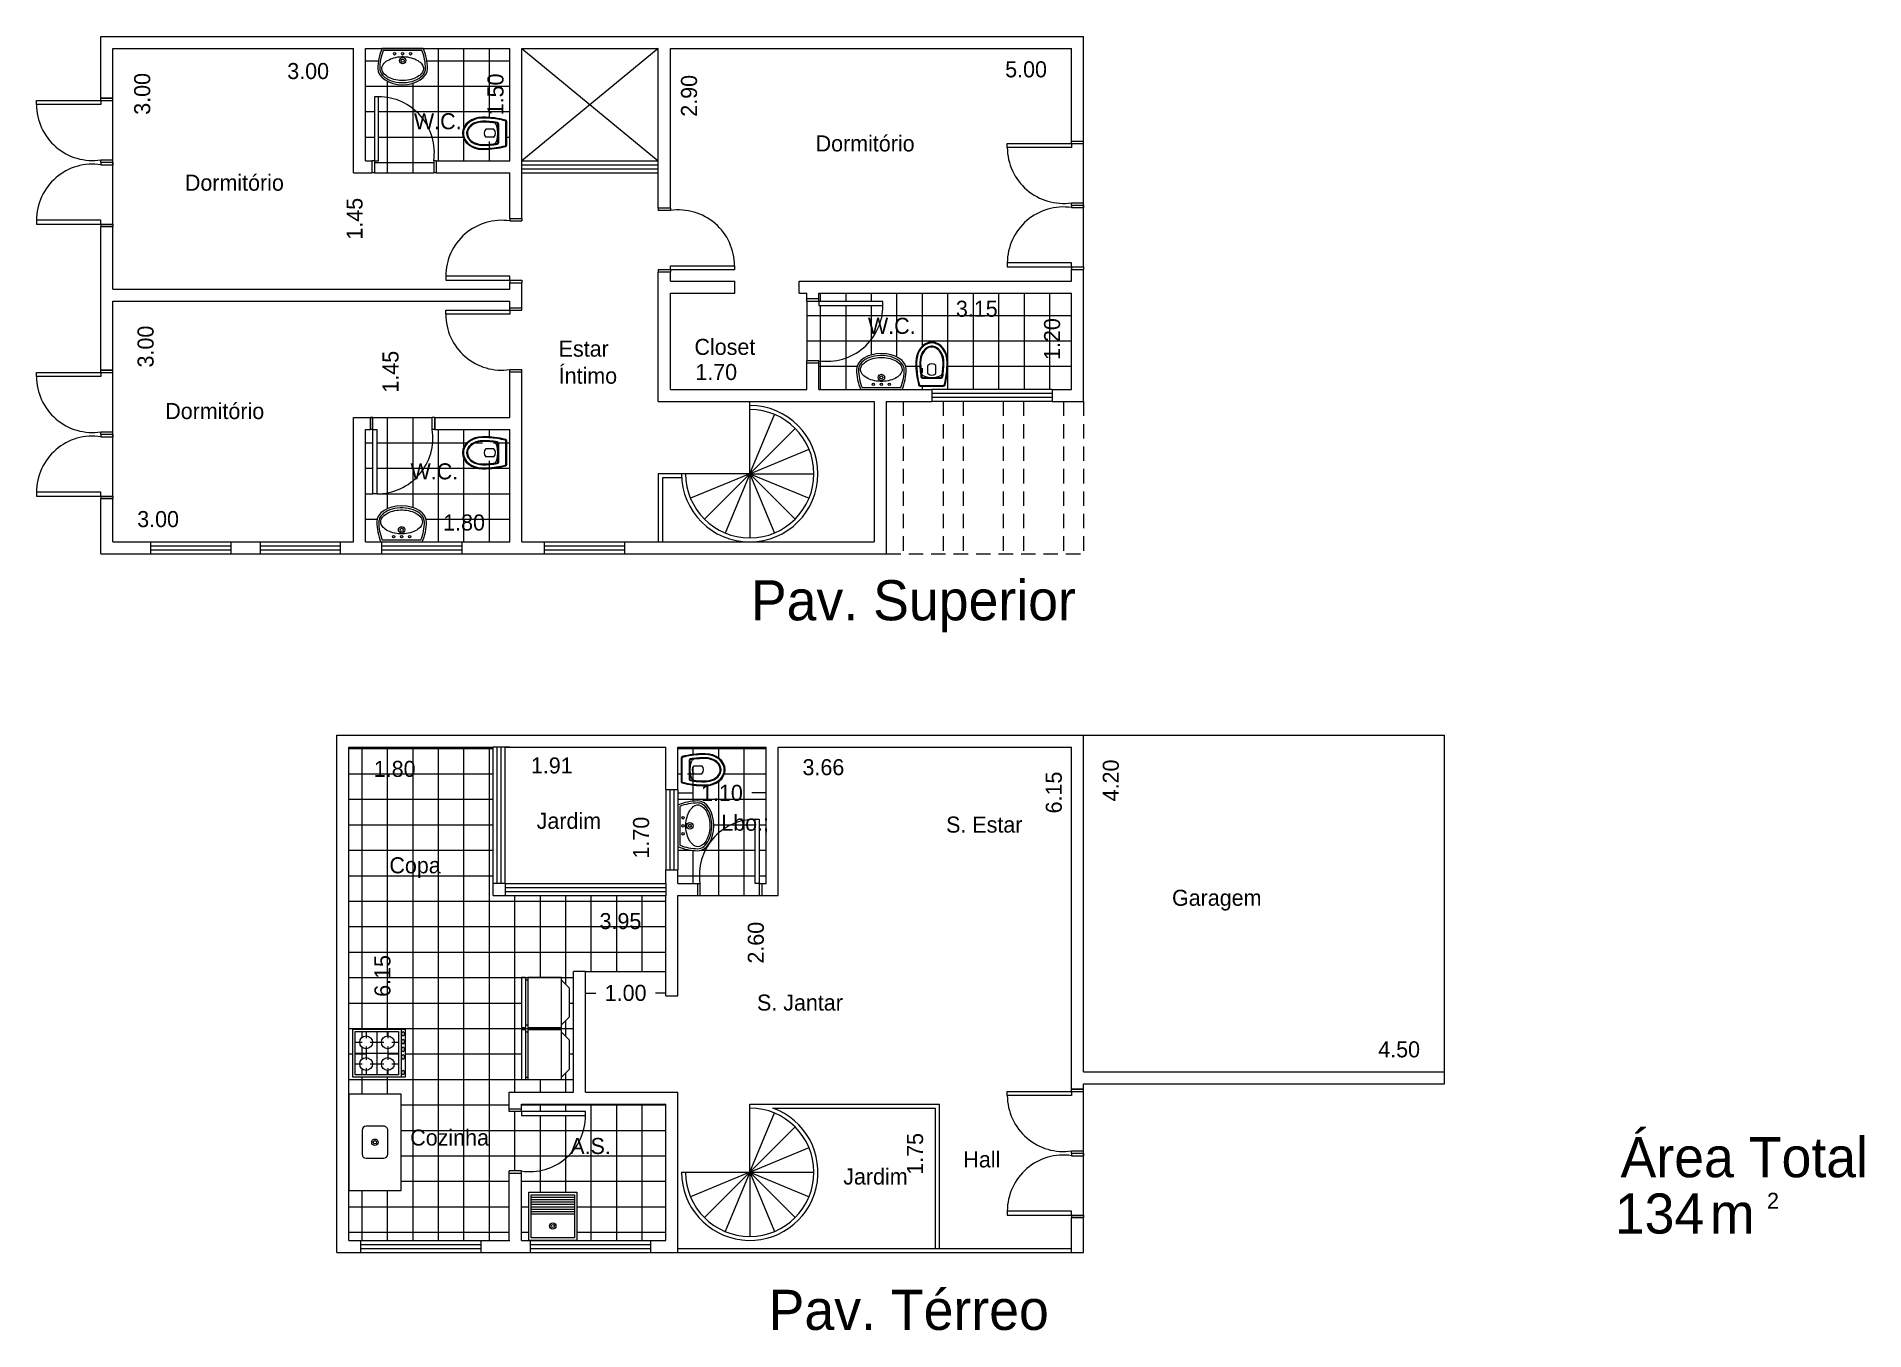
# Model space of a CAD drawing. Extents: x 0.6 to 23.3, y 0.1 to 16.2.
import ezdxf

# ---------------------------------------------------------------- set-up
doc = ezdxf.new("R2010")
doc.units = 0
doc.linetypes.add('ACAD_ISO02W100', pattern=[15, 12, -3])
doc.layers.get('0').update_dxf_attribs({"linetype": 'CONTINUOUS'})
doc.layers.get('DEFPOINTS').update_dxf_attribs({"linetype": 'CONTINUOUS'})
for name, color, linetype in [('BLOCO', 5, 'CONTINUOUS'), ('BLOCOS', 5, 'CONTINUOUS'), ('CINZA', 8, 'CONTINUOUS'), ('HACHURA', 1, 'CONTINUOUS'), ('PAREDE', 7, 'CONTINUOUS'), ('PONTILHADO', 8, 'ACAD_ISO02W100')]:
    doc.layers.add(name, color=color, linetype=linetype)
doc.styles.add('PADRÃO', font='', dxfattribs={"height": 0.2})
doc.styles.get('PADRÃO').set_extended_font_data('AvantGarde Bk BT')
doc.dimstyles.new('PADRÃOS', dxfattribs={"dimtxt": 0.15, "dimasz": 0.1, "dimexe": 1.25, "dimexo": 0.625, "dimgap": 0.1, "dimtad": 0, "dimjust": 1, "dimzin": 1, "dimdsep": 46, "dimtxsty": 'PADRÃO', "dimcen": 2.5, "dimse1": 1, "dimse2": 1, "dimsd1": 1, "dimsd2": 1, "dimclrt": 1, "dimadec": 0, "dimazin": 0, "dimtfac": 1, "dimtdec": 4, "dimtmove": 0, "dimatfit": 3, "dimfxl": 1, "dimtolj": 1, "dimtzin": 0, "dimarcsym": 0})
pattern_1 = [(0, (-137.9355970144114, -135.1848955228167), (0, 0.3175), []), (90, (-137.9355970144114, -135.1848955228167), (-0.3175, 1.944062586693024e-17), [])]

msp = doc.modelspace()

# ---------------------------------------------------------------- texts
at = {"layer": 'HACHURA', "ltscale": 0.015, "style": 'PADRÃO'}
for s, p in [('Estar', (7.072819408294095, 12.255587308434)), ('Closet', (8.765371656175489, 12.27782904271962)), ('Íntimo', (7.072819408294095, 11.91836203370872)), ('Jardim', (6.798708011424822, 6.369457093237912)), ('Lbo.;', (9.099849872693056, 6.345487712713691)), ('Copa', (4.962995748500134, 5.815188562355758)), ('Garagem', (14.7178853535811, 5.410146171617583)), ('A.S.', (7.217526801459428, 2.315937117434174)), ('    Hall', (11.82016088021089, 2.148488922218036)), ('Jardim', (10.61955099289747, 1.935308701317609))]:
    msp.add_text(s, height=0.2, dxfattribs=at).set_placement(p)

# ---------------------------------------------------------------- blocks, each defined once
blk = doc.blocks.new('P80E15')
at = {"layer": 'BLOCO', "ltscale": 0.015}
for p, q in [((0.03000000000000114, 0.1500000000000057), (0, 0.1500000000000057)), ((0, 0.1500000000000057), (0, 0)), ((0.03000000000000114, 2.842170943040401e-14), (0, 0)), ((0.03000000000000114, 0.1500000000000057), (0.03000000000000114, 0)), ((0.8000000000000114, 0.1500000000000341), (0.7700000000000102, 0.1500000000000341)), ((0.7700000000000102, 0.1500000000000057), (0.7700000000000102, 0)), ((0.8000000000000114, 2.842170943040401e-14), (0.7700000000000102, 5.684341886080801e-14)), ((0.8000000000000114, 0.1500000000000057), (0.8000000000000114, 0))]:
    blk.add_line(p, q, dxfattribs=at)
at = {"layer": 'BLOCO'}
blk.add_lwpolyline([(0.03000000000000114, 0.1500000000000057), (0.0800000000000125, 0.1500000000000057), (0.0800000000000125, 0.950000000000017), (0.03000000000000114, 0.950000000000017)], close=True, dxfattribs=at)
at = {"layer": 'BLOCO', "ltscale": 0.015}
blk.add_arc((0.0800000000000125, 0.2524375000000134), 0.6975625000000036, 351.555539587714, 90.00000000000041, dxfattribs=at)
blk = doc.blocks.new('P80D15')
at = {"layer": 'BLOCO', "ltscale": 0.015}
for p, q in [((0, 0.1500000000000057), (0, 0)), ((0, 0.1500000000000341), (0.03000000000000114, 0.1500000000000341)), ((0, 2.842170943040401e-14), (0.03000000000000114, 0)), ((0.03000000000000114, 0.1500000000000057), (0.03000000000000114, 0)), ((0.7700000000000102, 0.1500000000000057), (0.7700000000000102, 0)), ((0.7700000000000102, 0.1500000000000057), (0.8000000000000114, 0.1500000000000057)), ((0.7699999999999818, 0), (0.8000000000000114, 0)), ((0.8000000000000114, 0.1500000000000057), (0.8000000000000114, 0))]:
    blk.add_line(p, q, dxfattribs=at)
at = {"layer": 'BLOCO'}
blk.add_lwpolyline([(0.7700000000000102, 0.1500000000000057), (0.7199999999999989, 0.1500000000000057), (0.7199999999999989, 0.950000000000017), (0.7700000000000102, 0.950000000000017)], close=True, dxfattribs=at)
at = {"layer": 'BLOCO', "ltscale": 0.015}
blk.add_arc((0.7199999999999989, 0.2524375000000134), 0.6975625000000036, 89.99999999999959, 188.444460412286, dxfattribs=at)
blk = doc.blocks.new('VASOSAN')
at = {"layer": 'BLOCOS'}
for p, q in [((-0.04999870165021036, 0.1999637913173729), (-0.04999870165021036, 0.300036208682684)), ((0.05000129834978395, 0.2000000000000171), (0.05000129834978395, 0.3000000000000398)), ((-0.1449592708755176, 0.04000000000002046), (0.1449618675667352, 0.04000000000002046)), ((-0.144958964094414, 0.05000000000001137), (0.144958964094414, 0.05000000000001137)), ((-0.1156907586723577, 0.1400000000000148), (0.1156608751354042, 0.1400000000000148)), ((-0.1156899891503542, 0.1500000000000057), (0.1156563640565906, 0.1500000000000057))]:
    blk.add_line(p, q, dxfattribs=at)
for centre, radius, start, end in [((-1.681254687468936e-05, 0.2500000000000284), 0.07072348561596478, 44.98962509969003, 134.9688828081831), ((-0.1449592708755176, 0.06000000000784667), 0.02, 195.5363314444965, 269.9999999879495), ((-0.1449589640944282, 0.0600000000000307), 0.01, 195.5346797106506, 270), ((-0.1156907586724003, 0.1599999999999966), 0.02, 189.3867869031125, 270.0000000001221), ((-0.1156899891503826, 0.1599999999999113), 0.01, 189.3843767903272, 270.0000000002443), ((-1.681254687468936e-05, 0.2500000000000284), 0.07072348561596478, 225.0311171918169, 315.01037490031), ((0.1156563640566048, 0.1599999999999397), 0.01, 269.9999999999185, 350.5758748885445), ((0.1156608751354185, 0.1600000000000534), 0.02, 269.9999999999593, 350.5771305827586), ((0.1449589640941156, 0.06000000000059913), 0.01, 270.0000000017912, 344.483103753554), ((0.1449618675666784, 0.06000000000008754), 0.02, 270.0000000001221, 344.463668535786)]:
    blk.add_arc(centre, radius, start, end, dxfattribs=at)
for centre, major_axis, ratio, start_param, end_param in [((1.298349786793551e-06, 0.3400000000000034), (0, 0.25), 0.8000000000000114, 4.71238898038469, 7.853981633974483), ((1.298349786793551e-06, 0.3400000000000034), (0, 0.5), 0.4000000000000057, 1.570796326794897, 2.178171401941273), ((1.298349786793551e-06, 0.3400000000000034), (0, 0.5), 0.4000000000000057, 4.10501390519934, 4.71238898038469), ((3.162615456631102e-06, 0.2000000000000171), (-0.1315416254084454, 0), 0.380107846735427, 0, 3.141592653589793)]:
    blk.add_ellipse(centre, major_axis=major_axis, ratio=ratio, start_param=start_param, end_param=end_param, dxfattribs=at)
for points, knots in [([(0.1900012983497845, 0.3400000000000034), (0.1900012983497845, 0.3848761319792686), (0.1797393390216371, 0.4296688513161939), (0.1275724019719462, 0.5345347987748141), (0.06728061332151469, 0.5774883381547511), (-0.05557463358574921, 0.5822833263597715), (-0.1176873313140447, 0.5442092108278018), (-0.1772271428546759, 0.4396819034496957), (-0.1899987016502109, 0.3899119131999385), (-0.1899987016502109, 0.3400000000000034)], [4.71238898038469, 4.71238898038469, 4.71238898038469, 4.71238898038469, 5.268704666077937, 5.268704666077937, 6.251971787216637, 6.251971787216637, 7.235238908355337, 7.235238908355337, 7.853981633974483, 7.853981633974483, 7.853981633974483, 7.853981633974483]), ([(0.1500012983497925, 0.3400000000000034), (0.1500012983497925, 0.3788440209133057), (0.1410350669412708, 0.4175642631073231), (0.09785548235792874, 0.5046356523495774), (0.05186252916044509, 0.5365242863162791), (-0.035906470330346, 0.5428969122828846), (-0.08268716521656927, 0.5186239494114204), (-0.136675398657502, 0.4336095243094746), (-0.1499987016502189, 0.3869668551708401), (-0.1499987016502189, 0.3400000000000034)], [4.71238898038469, 4.71238898038469, 4.71238898038469, 4.71238898038469, 5.267303564860582, 5.267303564860582, 6.225165062483076, 6.225165062483076, 7.18302656010557, 7.18302656010557, 7.853981633974483, 7.853981633974483, 7.853981633974483, 7.853981633974483]), ([(0.1400012983497874, 0.3400000000000034), (0.1400012983497874, 0.3772837390730786), (0.1313244408788421, 0.4146147677288923), (0.08614040026922964, 0.5057958350239744), (0.03502463044166859, 0.5349710805647021), (-0.04931088296146413, 0.5246485128546965), (-0.08846614740087944, 0.4978919085569657), (-0.1301770436703151, 0.4186244413023701), (-0.139998701650228, 0.3793231752999873), (-0.139998701650228, 0.3400000000000034)], [4.71238898038469, 4.71238898038469, 4.71238898038469, 4.71238898038469, 5.266984672173268, 5.266984672173268, 6.376176055750425, 6.376176055750425, 7.268653195712185, 7.268653195712185, 7.853981633974483, 7.853981633974483, 7.853981633974483, 7.853981633974483]), ([(-0.1899987016502109, 0.3400000000000034), (-0.1899987016502109, 0.2628456380244302), (-0.1826597402104682, 0.1857481592563204), (-0.1646350625580055, 0.0962993025843275), (-0.1598779088782436, 0.07633152029333701), (-0.1545936493339752, 0.05732178411361133)], [1.570796326794897, 1.570796326794897, 1.570796326794897, 1.570796326794897, 2.037455774227855, 2.037455774227855, 2.178171373096618, 2.178171373096618, 2.178171373096618, 2.178171373096618]), ([(0.1255213970934932, 0.158362586435743), (0.1304959230626253, 0.1883329397418549), (0.1342856674288981, 0.2197754344096836), (0.1388984311594896, 0.280892952358073), (0.1400012983497874, 0.3104504303007616), (0.1400012983497874, 0.3400000000000034)], [4.319424209334854, 4.319424209334854, 4.319424209334854, 4.319424209334854, 4.526146784234752, 4.526146784234752, 4.71238898038469, 4.71238898038469, 4.71238898038469, 4.71238898038469]), ([(0.1353910129756457, 0.1567256052765629), (0.1406375926198677, 0.1883393074453181), (0.1445703338030171, 0.2215366219332111), (0.1489940345178695, 0.2833246268364178), (0.1500012983497925, 0.3116621455754114), (0.1500012983497925, 0.3400000000000034)], [4.319414935773391, 4.319414935773391, 4.319414935773391, 4.319414935773391, 4.53527739023095, 4.53527739023095, 4.71238898038469, 4.71238898038469, 4.71238898038469, 4.71238898038469]), ([(0.1545944801337669, 0.0573247746568768), (0.1714080019636555, 0.1178830224408784), (0.1827947395838834, 0.188231392050767), (0.1891612343353728, 0.2873542333339003), (0.1900012983497845, 0.3136769834079587), (0.1900012983497845, 0.3400000000000034)], [4.105016649121983, 4.105016649121983, 4.105016649121983, 4.105016649121983, 4.553177186481221, 4.553177186481221, 4.71238898038469, 4.71238898038469, 4.71238898038469, 4.71238898038469])]:
    blk.add_open_spline(points, degree=3, knots=knots, dxfattribs=at)
for points in [[(-0.1499987016502189, 0.3400000000000034), (-0.1499987016502189, 0.2771333061211863), (-0.1449377691834997, 0.2142947379843179), (-0.1354229546785177, 0.1567380311504962)], [(-0.1399987016502138, 0.3400000000000034), (-0.1399987016502138, 0.2776703725988909), (-0.1349701841103865, 0.2153313553609451), (-0.1255561557510418, 0.1583694305881238)]]:
    blk.add_open_spline(points, degree=3, dxfattribs=at)
blk = doc.blocks.new('LAVAT')
at = {"layer": 'BLOCOS'}
for p, q in [((-0.2573623180961135, 0), (0.2573623180960993, 0)), ((-0.2410322495695425, 0.02500000000000568), (0.2410322495695283, 0.02500000000000568))]:
    blk.add_line(p, q, dxfattribs=at)
for centre, radius in [((-0.09999999999999432, 0.06499999999999773), 0.015), ((-2.842170943040401e-14, 0.1500000000000057), 0.04), ((-2.842170943040401e-14, 0.1500000000000057), 0.02), ((0, 0.06499999999999773), 0.015), ((0.09999999999999432, 0.06499999999999773), 0.015)]:
    blk.add_circle(centre, radius, dxfattribs=at)
for centre, radius, start, end in [((0.3099999999999739, 0.25), 0.6200000000000045, 180, 203.779994731564), ((0.3099999999999739, 0.25), 0.5951987399818819, 180.0000000000055, 202.2113997706397), ((-0.3099999999999739, 0.25), 0.5951987399818819, 337.7886002293573, 359.9999999999946), ((-0.3099999999999739, 0.25), 0.6200000000000045, 336.2200052684331, 7.016477563892661e-15)]:
    blk.add_arc(centre, radius, start, end, dxfattribs=at)
blk.add_ellipse((-2.842170943040401e-14, 0.25), major_axis=(0.3100000000000023, 0), ratio=0.645161290322576, start_param=0, end_param=3.141592653589793, dxfattribs=at)
for points, knots in [([(0.2849999999999824, 0.2500000000000284), (0.2849999999999682, 0.300317964642403), (0.2452497040517159, 0.3541887687748044), (0.1008916727811169, 0.4227595909021034), (3.167234224576987e-05, 0.4339558931305021), (-0.1743068501371283, 0.3989778962069579), (-0.2442601782461509, 0.3532994974840165), (-0.2803506487652356, 0.2860131679577762), (-0.2851229441039038, 0.2679846562883483), (-0.285198739981908, 0.2499999999999716)], [0, 0, 0, 0, 0.9361481793933827, 0.9361481793933827, 1.872296358786765, 1.872296358786765, 2.808444538180148, 2.808444538180148, 3.13938546545754, 3.13938546545754, 3.13938546545754, 3.13938546545754]), ([(0.2599999999999625, 0.2500000000000284), (0.2599999999999625, 0.2784978981889878), (0.242078010852012, 0.3126567214920613), (0.1643569005752425, 0.3704649949829673), (0.1030052039381815, 0.3920693254798095), (-0.02877373062847255, 0.4037223597623836), (-0.0976825814684048, 0.3936467971219031), (-0.2034406750199054, 0.3477822861136133), (-0.2396263539294523, 0.3143366745038918), (-0.2661732608932681, 0.2526194074667387), (-0.2627272874450739, 0.2240541362115209), (-0.2158391141528142, 0.162032776211305), (-0.168127663237712, 0.1314918993692231), (-0.04805875393354597, 0.09792981637818343), (0.02266607553652022, 0.095757041570522), (0.1477154277714732, 0.1225128520000851), (0.2007272141554637, 0.1503951910720218), (0.2508407150234859, 0.2045307616155014), (0.2599999999999767, 0.2286312563089723), (0.2599999999999625, 0.2500000000000284)], [0, 0, 0, 0, 0.718091798041799, 0.718091798041799, 1.436183596083598, 1.436183596083598, 2.154275394125397, 2.154275394125397, 2.872367192167196, 2.872367192167196, 3.590458990208995, 3.590458990208995, 4.308550788250794, 4.308550788250794, 5.026642586292593, 5.026642586292593, 5.744734384334392, 5.744734384334392, 6.283185307179586, 6.283185307179586, 6.283185307179586, 6.283185307179586])]:
    blk.add_open_spline(points, degree=3, knots=knots, dxfattribs=at)
blk = doc.blocks.new('GELAD')
at = {"layer": 'BLOCOS'}
for p, q in [((0.3100000000000023, 0.6499999999999773), (-0.3100000000000023, 0.6499999999999773)), ((-0.3100000000000023, 0.6499999999999773), (-0.3100000000000023, 0.5999999999999659)), ((0.3100000000000023, 0.5999999999999659), (-0.3100000000000023, 0.5999999999999659)), ((0.3100000000000023, 0.5699999999999648), (-0.3100000000000023, 0.5699999999999648)), ((-0.3100000000000023, 0.5699999999999648), (-0.3100000000000023, 0.1499999999999773)), ((-0.2800000000000011, 0.5999999999999659), (-0.2799999999999869, 0.5699999999999932)), ((0.2800000000000153, 0.5699999999999932), (0.2800000000000011, 0.5999999999999659)), ((0.3100000000000165, 0.5999999999999659), (0.3100000000000023, 0.6499999999999773)), ((0.3100000000000023, 0.1499999999999773), (0.3100000000000165, 0.5699999999999648)), ((-0.3100000000000023, 0.1499999999999773), (0.3100000000000023, 0.1499999999999773)), ((-0.1800000000000068, 0.05000000000001137), (-0.2800000000000011, 0.1500000000000057)), ((-0.1800000000000068, 0.05000000000001137), (0.1800000000000068, 0.04999999999998295)), ((0.1800000000000068, 0.04999999999998295), (0.2800000000000011, 0.1499999999999773))]:
    blk.add_line(p, q, dxfattribs=at)
blk = doc.blocks.new('PIA')
at = {"layer": 'BLOCOS'}
blk.add_lwpolyline([(-0.6000000000000085, 0), (0.5999999999999943, 0), (0.5999999999999943, 0.6500000000000057), (-0.6000000000000085, 0.6500000000000057)], close=True, dxfattribs=at)
blk.add_lwpolyline([(-0.1500000000000199, 0.1649999999999352), (0.1500000000000057, 0.1649999999999636, 0.414213562373095), (0.2000000000000028, 0.214999999999975), (0.2000000000000028, 0.4349999999999454, 0.414213562373095), (0.1500000000000057, 0.4849999999999568), (-0.1500000000000057, 0.4849999999999852, 0.4142135623731188), (-0.2000000000000028, 0.4349999999999739), (-0.2000000000000171, 0.2149999999999466, 0.4142135623730711)], format="xyb", close=True, dxfattribs=at)
for radius in [0.04, 0.02]:
    blk.add_circle((0, 0.3249999999999886), radius, dxfattribs=at)
blk = doc.blocks.new('FOGÃO4B')
at = {"layer": 'BLOCOS'}
for p, q in [((-0.2999999999999972, 0.700000000000017), (0.2999999999999972, 0.700000000000017)), ((-0.2999999999999972, 0.05000000000001137), (-0.2999999999999829, 0.700000000000017)), ((0.2999999999999972, 0.700000000000017), (0.2999999999999972, 0.05000000000001137)), ((-0.2999999999999972, 0.6500000000000057), (0.2999999999999972, 0.6500000000000057)), ((-0.2700000000000244, 0.620000000000033), (0.2700000000000102, 0.620000000000033)), ((-0.2699999999999818, 0.0800000000000125), (-0.2700000000000244, 0.620000000000033)), ((-0.2700000000000244, 0.4850000000000421), (-0.1850000000000023, 0.4850000000000421)), ((-0.1350000000000051, 0.5350000000000534), (-0.1350000000000193, 0.620000000000033)), ((-0.08500000000000796, 0.4850000000000421), (0.08500000000000796, 0.4850000000000421)), ((2.842170943040401e-14, 0.0800000000000125), (-1.4210854715202e-14, 0.620000000000033)), ((0.1350000000000051, 0.5350000000000534), (0.1349999999999909, 0.620000000000033)), ((0.1850000000000023, 0.4850000000000421), (0.2700000000000102, 0.4850000000000421)), ((0.2700000000000102, 0.620000000000033), (0.269999999999996, 0.07999999999995566)), ((-0.2700000000000244, 0.3500000000000512), (0.2700000000000102, 0.3500000000000512)), ((-0.1349999999999909, 0.2650000000000716), (-0.1350000000000051, 0.4350000000000307)), ((0.1350000000000051, 0.2650000000000716), (0.1350000000000051, 0.4350000000000307)), ((0.2999999999999972, 0.05000000000001137), (-0.2999999999999972, 0.05000000000001137)), ((-0.2700000000000244, 0.2150000000000603), (-0.1850000000000023, 0.2150000000000603)), ((0.269999999999996, 0.07999999999995566), (-0.2699999999999818, 0.0800000000000125)), ((-0.1349999999999767, 0.0800000000000125), (-0.1349999999999767, 0.1650000000000489)), ((-0.08500000000000796, 0.2150000000000603), (0.08500000000000796, 0.2150000000000603)), ((0.1350000000000335, 0.0800000000000125), (0.1350000000000193, 0.1650000000000489)), ((0.1850000000000023, 0.2150000000000603), (0.2700000000000102, 0.2150000000000603))]:
    blk.add_line(p, q, dxfattribs=at)
for centre in [(-0.1350000000000051, 0.4850000000000421), (0.1350000000000051, 0.4850000000000421), (-0.1350000000000051, 0.2150000000000603), (0.1350000000000051, 0.2150000000000603)]:
    blk.add_circle(centre, 0.08, dxfattribs=at)
for centre in [(-0.2399999999999949, 0.6750000000000114), (-0.1439999999999912, 0.6750000000000114), (-0.04800000000000182, 0.6750000000000114), (0.04800000000000182, 0.6750000000000114), (0.2400000000000091, 0.6750000000000114)]:
    blk.add_ellipse(centre, major_axis=(-0.03000000000000114, 0), ratio=0.499999999999981, dxfattribs=at)
blk = doc.blocks.new('TANQUE')
at = {"layer": 'BLOCOS'}
for p, q in [((-0.2999999999999972, 0.5999999999999943), (0.2999999999999972, 0.5999999999999943)), ((-0.2999999999999972, 0), (-0.2999999999999972, 0.5999999999999943)), ((-0.2700000000000244, 0.5700000000000216), (0.2700000000000102, 0.5700000000000216)), ((-0.2699999999999818, 0.03000000000000114), (-0.2700000000000244, 0.5700000000000216)), ((-0.2700000000000244, 0.5400000000000205), (0.2700000000000102, 0.5400000000000205)), ((-0.2700000000000244, 0.5100000000000193), (0.2700000000000102, 0.5100000000000193)), ((-0.2700000000000244, 0.4800000000000182), (0.2700000000000102, 0.4800000000000182)), ((0.2700000000000102, 0.5700000000000216), (0.269999999999996, 0.02999999999994429)), ((0.2999999999999972, 0.5999999999999943), (0.2999999999999972, 0)), ((-0.2700000000000244, 0.4500000000000171), (0.2700000000000102, 0.4500000000000171)), ((-0.2700000000000244, 0.4200000000000159), (0.2700000000000102, 0.4200000000000159)), ((-0.2700000000000244, 0.3900000000000148), (0.2700000000000102, 0.3900000000000148)), ((-0.2700000000000244, 0.3600000000000136), (0.2700000000000102, 0.3600000000000136)), ((-0.2700000000000244, 0.3300000000000125), (0.2700000000000102, 0.3300000000000125)), ((0.2999999999999972, 0), (-0.2999999999999972, 0)), ((0.269999999999996, 0.02999999999994429), (-0.2699999999999818, 0.03000000000000114))]:
    blk.add_line(p, q, dxfattribs=at)
for radius in [0.04, 0.02]:
    blk.add_circle((1.4210854715202e-14, 0.1800000000000068), radius, dxfattribs=at)
blk = doc.blocks.new('DORMI')
at = {"layer": 'HACHURA', "ltscale": 0.015, "style": 'PADRÃO'}
blk.add_text('Dormitório', height=0.2, dxfattribs=at).set_placement((-0.5164404245072092, -0.06614472024716633))
blk = doc.blocks.new('WC')
at = {"layer": 'HACHURA', "ltscale": 0.015, "style": 'PADRÃO'}
blk.add_text('W.C.', height=0.2, dxfattribs=at).set_placement((-0.137135439593294, -0.09586776615662984))
blk = doc.blocks.new('ESTAR')
at = {"layer": 'HACHURA', "ltscale": 0.015, "style": 'PADRÃO'}
blk.add_text('S. Estar', height=0.2, dxfattribs=at).set_placement((-0.425116371214699, -0.06847717339962855))
blk = doc.blocks.new('JANTAR')
at = {"layer": 'HACHURA', "ltscale": 0.015, "style": 'PADRÃO'}
blk.add_text('S. Jantar', height=0.2, dxfattribs=at).set_placement((-0.562251810807993, -0.02739128426412663))
blk = doc.blocks.new('COZINHA')
at = {"layer": 'HACHURA', "ltscale": 0.015, "style": 'PADRÃO'}
blk.add_text('Cozinha', height=0.2, dxfattribs=at).set_placement((-0.6582467478390299, -0.06847717339962855))
blk = doc.blocks.new('*D27')
at = {"layer": 'DEFPOINTS', "color": 0, "linetype": 'ByBlock', "ltscale": 0.015}
for p in [(142.393154621387, 142.5737604529353), (144.193154621387, 142.5737604529354), (144.193154621387, 142.300483389206)]:
    blk.add_point(p, dxfattribs=at)
at = {"color": 1, "linetype": 'ByBlock', "ltscale": 0.015, "insert": (142.9643771488595, 142.300483389206), "char_height": 0.2, "attachment_point": 5, "style": 'PADRÃO'}
blk.add_mtext('\\A1;1.80', dxfattribs=at)
blk = doc.blocks.new('*D28')
at = {"layer": 'DEFPOINTS', "color": 0, "linetype": 'ByBlock', "ltscale": 0.015}
for p in [(144.343154621387, 142.5737604529353), (146.2505033374169, 142.5737604529353), (146.2505033374169, 142.3431194188998)]:
    blk.add_point(p, dxfattribs=at)
at = {"color": 1, "linetype": 'ByBlock', "ltscale": 0.015, "insert": (144.9224128631453, 142.3431194188998), "char_height": 0.2, "attachment_point": 5, "style": 'PADRÃO'}
blk.add_mtext('\\A1;1.91', dxfattribs=at)
blk = doc.blocks.new('*D29')
at = {"layer": 'DEFPOINTS', "color": 0, "linetype": 'ByBlock', "ltscale": 0.015}
for p in [(146.0363799952181, 142.5737604529354), (146.343154621387, 142.5737604529354), (146.343154621387, 140.8737604529354)]:
    blk.add_point(p, dxfattribs=at)
at = {"color": 1, "linetype": 'ByBlock', "ltscale": 0.015, "insert": (146.0363799952181, 141.4449829804079), "char_height": 0.2, "attachment_point": 5, "rotation": 90, "style": 'PADRÃO'}
blk.add_mtext('\\A1;1.70', dxfattribs=at)
blk = doc.blocks.new('*D30')
at = {"color": 0, "linetype": 'ByBlock', "ltscale": 0.015}
for p, q in [((146.493154621387, 142.0020310727023), (146.6719320939145, 142.0020310727023)), ((147.593154621387, 142.0020310727023), (147.4143771488596, 142.0020310727023))]:
    blk.add_line(p, q, dxfattribs=at)
at = {"layer": 'DEFPOINTS', "color": 0, "linetype": 'ByBlock', "ltscale": 0.015}
for p in [(146.493154621387, 142.5737604529354), (147.593154621387, 142.5737604529353), (146.493154621387, 142.0020310727023)]:
    blk.add_point(p, dxfattribs=at)
at = {"color": 1, "linetype": 'ByBlock', "ltscale": 0.015, "insert": (147.043154621387, 142.0020310727023), "char_height": 0.2, "attachment_point": 5, "style": 'PADRÃO'}
blk.add_mtext('\\A1;1.10', dxfattribs=at)
blk = doc.blocks.new('*D31')
at = {"layer": 'DEFPOINTS', "color": 0, "linetype": 'ByBlock', "ltscale": 0.015}
for p in [(142.4505033374169, 142.5737604529353), (142.8132107690821, 142.5737604529353), (142.393154621387, 136.4237604529353)]:
    blk.add_point(p, dxfattribs=at)
at = {"color": 1, "linetype": 'ByBlock', "ltscale": 0.015, "insert": (142.8132107690821, 139.7210027959857), "char_height": 0.2, "attachment_point": 5, "rotation": 90, "style": 'PADRÃO'}
blk.add_mtext('\\A1;6.15', dxfattribs=at)
blk = doc.blocks.new('*D32')
at = {"layer": 'DEFPOINTS', "color": 0, "linetype": 'ByBlock', "ltscale": 0.015}
for p in [(142.393154621387, 140.7237604529354), (146.343154621387, 140.7237604529354), (142.393154621387, 140.4031794883807)]:
    blk.add_point(p, dxfattribs=at)
at = {"color": 1, "linetype": 'ByBlock', "ltscale": 0.015, "insert": (145.7783194565519, 140.4031794883807), "char_height": 0.2, "attachment_point": 5, "style": 'PADRÃO'}
blk.add_mtext('\\A1;3.95', dxfattribs=at)
blk = doc.blocks.new('*D33')
at = {"color": 0, "linetype": 'ByBlock', "ltscale": 0.015}
for p, q in [((145.343154621387, 139.5078226113011), (145.4719320939145, 139.5078226113011)), ((146.343154621387, 139.5078226113011), (146.2143771488595, 139.5078226113011))]:
    blk.add_line(p, q, dxfattribs=at)
at = {"layer": 'DEFPOINTS', "color": 0, "linetype": 'ByBlock', "ltscale": 0.015}
for p in [(145.343154621387, 139.5078226113011), (145.343154621387, 139.4737604529353), (146.343154621387, 139.4737604529353)]:
    blk.add_point(p, dxfattribs=at)
at = {"color": 1, "linetype": 'ByBlock', "ltscale": 0.015, "insert": (145.843154621387, 139.5078226113011), "char_height": 0.2, "attachment_point": 5, "style": 'PADRÃO'}
blk.add_mtext('\\A1;1.00', dxfattribs=at)
blk = doc.blocks.new('*D34')
at = {"layer": 'DEFPOINTS', "color": 0, "linetype": 'ByBlock', "ltscale": 0.015}
for p in [(151.4005033374169, 142.5737604529353), (151.1806434781082, 136.4237604529353), (151.4005033374169, 136.4237604529353)]:
    blk.add_point(p, dxfattribs=at)
at = {"color": 1, "linetype": 'ByBlock', "ltscale": 0.015, "insert": (151.1806434781082, 142.0072082551331), "char_height": 0.2, "attachment_point": 5, "rotation": 90, "style": 'PADRÃO'}
blk.add_mtext('\\A1;6.15', dxfattribs=at)
blk = doc.blocks.new('*D35')
at = {"layer": 'DEFPOINTS', "color": 0, "linetype": 'ByBlock', "ltscale": 0.015}
for p in [(147.743154621387, 142.5737604529354), (151.4005033374169, 142.5737604529353), (151.4005033374169, 142.3218014040529)]:
    blk.add_point(p, dxfattribs=at)
at = {"color": 1, "linetype": 'ByBlock', "ltscale": 0.015, "insert": (148.3079897862222, 142.3218014040529), "char_height": 0.2, "attachment_point": 5, "style": 'PADRÃO'}
blk.add_mtext('\\A1;3.66', dxfattribs=at)
blk = doc.blocks.new('*D36')
at = {"layer": 'DEFPOINTS', "color": 0, "linetype": 'ByBlock', "ltscale": 0.015}
for p in [(149.7057578946222, 138.0737604529353), (149.451658673892, 136.3237604529353), (149.7057578946222, 136.3237604529353)]:
    blk.add_point(p, dxfattribs=at)
at = {"color": 1, "linetype": 'ByBlock', "ltscale": 0.015, "insert": (149.451658673892, 137.5024005628254), "char_height": 0.2, "attachment_point": 5, "rotation": 90, "style": 'PADRÃO'}
blk.add_mtext('\\A1;1.75', dxfattribs=at)
blk = doc.blocks.new('*D37')
at = {"layer": 'DEFPOINTS', "color": 0, "linetype": 'ByBlock', "ltscale": 0.015}
for p in [(147.743154621387, 140.7237604529354), (147.4665279553441, 138.1237604529353), (147.743154621387, 138.1237604529353)]:
    blk.add_point(p, dxfattribs=at)
at = {"color": 1, "linetype": 'ByBlock', "ltscale": 0.015, "insert": (147.4665279553441, 140.1346807826057), "char_height": 0.2, "attachment_point": 5, "rotation": 90, "style": 'PADRÃO'}
blk.add_mtext('\\A1;2.60', dxfattribs=at)
blk = doc.blocks.new('*D38')
at = {"layer": 'DEFPOINTS', "color": 0, "linetype": 'ByBlock', "ltscale": 0.015}
for p in [(151.5505033374169, 138.8043279040592), (151.5505033374169, 138.5237604529354), (156.0505033374169, 138.5237604529354)]:
    blk.add_point(p, dxfattribs=at)
at = {"color": 1, "linetype": 'ByBlock', "ltscale": 0.015, "insert": (155.4843632275268, 138.8043279040592), "char_height": 0.2, "attachment_point": 5, "style": 'PADRÃO'}
blk.add_mtext('\\A1;4.50', dxfattribs=at)
blk = doc.blocks.new('*D39')
at = {"layer": 'DEFPOINTS', "color": 0, "linetype": 'ByBlock', "ltscale": 0.015}
for p in [(151.5505033374169, 142.7237604529354), (151.5505033374169, 138.5237604529354), (151.8914289838541, 138.5237604529354)]:
    blk.add_point(p, dxfattribs=at)
at = {"color": 1, "linetype": 'ByBlock', "ltscale": 0.015, "insert": (151.8914289838541, 142.1576203430452), "char_height": 0.2, "attachment_point": 5, "rotation": 90, "style": 'PADRÃO'}
blk.add_mtext('\\A1;4.20', dxfattribs=at)
blk = doc.blocks.new('*D40')
at = {"layer": 'DEFPOINTS', "color": 0, "linetype": 'ByBlock', "ltscale": 0.015}
for p in [(151.4005033374169, 148.2311738783319), (151.1592981475418, 147.0311738783319), (151.4005033374169, 147.0311738783319)]:
    blk.add_point(p, dxfattribs=at)
at = {"color": 1, "linetype": 'ByBlock', "ltscale": 0.015, "insert": (151.1592981475418, 147.6599513508594), "char_height": 0.2, "attachment_point": 5, "rotation": 90, "style": 'PADRÃO'}
blk.add_mtext('\\A1;1.20', dxfattribs=at)
blk = doc.blocks.new('*D41')
at = {"layer": 'DEFPOINTS', "color": 0, "linetype": 'ByBlock', "ltscale": 0.015}
for p in [(148.2505033374169, 148.2311738783319), (151.4005033374169, 148.2311738783319), (148.2505033374169, 148.0367029499826)]:
    blk.add_point(p, dxfattribs=at)
at = {"color": 1, "linetype": 'ByBlock', "ltscale": 0.015, "insert": (150.2200964840439, 148.0367029499826), "char_height": 0.2, "attachment_point": 5, "style": 'PADRÃO'}
blk.add_mtext('\\A1;3.15', dxfattribs=at)
blk = doc.blocks.new('*D42')
at = {"layer": 'DEFPOINTS', "color": 0, "linetype": 'ByBlock', "ltscale": 0.015}
for p in [(146.4005033374169, 151.2811738783319), (151.4005033374169, 151.2811738783319), (146.4005033374169, 151.0212259701569)]:
    blk.add_point(p, dxfattribs=at)
at = {"color": 1, "linetype": 'ByBlock', "ltscale": 0.015, "insert": (150.8340885022521, 151.0212259701569), "char_height": 0.2, "attachment_point": 5, "style": 'PADRÃO'}
blk.add_mtext('\\A1;5.00', dxfattribs=at)
blk = doc.blocks.new('*D43')
at = {"layer": 'DEFPOINTS', "color": 0, "linetype": 'ByBlock', "ltscale": 0.015}
for p in [(146.4005033374169, 151.2811738783319), (146.4005033374169, 148.3811738783319), (146.6340538177112, 148.3811738783319)]:
    blk.add_point(p, dxfattribs=at)
at = {"color": 1, "linetype": 'ByBlock', "ltscale": 0.015, "insert": (146.6340538177112, 150.6920942080022), "char_height": 0.2, "attachment_point": 5, "rotation": 90, "style": 'PADRÃO'}
blk.add_mtext('\\A1;2.90', dxfattribs=at)
blk = doc.blocks.new('*D44')
at = {"layer": 'DEFPOINTS', "color": 0, "linetype": 'ByBlock', "ltscale": 0.015}
for p in [(148.1005033374169, 147.2479361471374), (146.4005033374169, 147.0311738783319), (148.1005033374169, 147.0311738783319)]:
    blk.add_point(p, dxfattribs=at)
at = {"color": 1, "linetype": 'ByBlock', "ltscale": 0.015, "insert": (146.9717258648894, 147.2479361471374), "char_height": 0.2, "attachment_point": 5, "style": 'PADRÃO'}
blk.add_mtext('\\A1;1.70', dxfattribs=at)
blk = doc.blocks.new('*D45')
at = {"layer": 'DEFPOINTS', "color": 0, "linetype": 'ByBlock', "ltscale": 0.015}
for p in [(144.4005033374169, 151.2811738783319), (144.2220131971725, 149.7811738783319), (144.4005033374169, 149.7811738783319)]:
    blk.add_point(p, dxfattribs=at)
at = {"color": 1, "linetype": 'ByBlock', "ltscale": 0.015, "insert": (144.2220131971725, 150.7099513508594), "char_height": 0.2, "attachment_point": 5, "rotation": 90, "style": 'PADRÃO'}
blk.add_mtext('\\A1;1.50', dxfattribs=at)
blk = doc.blocks.new('*D46')
at = {"layer": 'DEFPOINTS', "color": 0, "linetype": 'ByBlock', "ltscale": 0.015}
for p in [(142.6005033374169, 145.3719502249432), (142.6005033374169, 145.1311738783319), (144.4005033374169, 145.1311738783319)]:
    blk.add_point(p, dxfattribs=at)
at = {"color": 1, "linetype": 'ByBlock', "ltscale": 0.015, "insert": (143.8292808099444, 145.3719502249432), "char_height": 0.2, "attachment_point": 5, "style": 'PADRÃO'}
blk.add_mtext('\\A1;1.80', dxfattribs=at)
blk = doc.blocks.new('*D47')
at = {"layer": 'DEFPOINTS', "color": 0, "linetype": 'ByBlock', "ltscale": 0.015}
for p in [(142.4505033374169, 148.1311738783319), (142.91355393609, 148.1311738783319), (142.4505033374169, 146.6811738783319)]:
    blk.add_point(p, dxfattribs=at)
at = {"color": 1, "linetype": 'ByBlock', "ltscale": 0.015, "insert": (142.91355393609, 147.2525337684418), "char_height": 0.2, "attachment_point": 5, "rotation": 90, "style": 'PADRÃO'}
blk.add_mtext('\\A1;1.45', dxfattribs=at)
blk = doc.blocks.new('*D48')
at = {"layer": 'DEFPOINTS', "color": 0, "linetype": 'ByBlock', "ltscale": 0.015}
for p in [(142.4505033374169, 149.7311738783319), (142.4505033374169, 148.2811738783319), (142.4652985692201, 148.2811738783319)]:
    blk.add_point(p, dxfattribs=at)
at = {"color": 1, "linetype": 'ByBlock', "ltscale": 0.015, "insert": (142.4652985692201, 149.159813988222), "char_height": 0.2, "attachment_point": 5, "rotation": 90, "style": 'PADRÃO'}
blk.add_mtext('\\A1;1.45', dxfattribs=at)
blk = doc.blocks.new('*D49')
at = {"layer": 'DEFPOINTS', "color": 0, "linetype": 'ByBlock', "ltscale": 0.015}
for p in [(142.4505033374169, 151.2811738783319), (139.8184575663852, 148.2811738783319), (142.4505033374169, 148.2811738783319)]:
    blk.add_point(p, dxfattribs=at)
at = {"color": 1, "linetype": 'ByBlock', "ltscale": 0.015, "insert": (139.8184575663852, 150.7164760761341), "char_height": 0.2, "attachment_point": 5, "rotation": 90, "style": 'PADRÃO'}
blk.add_mtext('\\A1;3.00', dxfattribs=at)
blk = doc.blocks.new('*D50')
at = {"layer": 'DEFPOINTS', "color": 0, "linetype": 'ByBlock', "ltscale": 0.015}
for p in [(139.4505033374169, 148.1311738783319), (139.4505033374169, 145.1311738783319), (139.8611485633, 145.1311738783319)]:
    blk.add_point(p, dxfattribs=at)
at = {"color": 1, "linetype": 'ByBlock', "ltscale": 0.015, "insert": (139.8611485633, 147.5664760761341), "char_height": 0.2, "attachment_point": 5, "rotation": 90, "style": 'PADRÃO'}
blk.add_mtext('\\A1;3.00', dxfattribs=at)
blk = doc.blocks.new('*D51')
at = {"layer": 'DEFPOINTS', "color": 0, "linetype": 'ByBlock', "ltscale": 0.015}
for p in [(142.4505033374169, 145.414586254637), (139.4505033374169, 145.1311738783319), (142.4505033374169, 145.1311738783319)]:
    blk.add_point(p, dxfattribs=at)
at = {"color": 1, "linetype": 'ByBlock', "ltscale": 0.015, "insert": (140.0152011396147, 145.414586254637), "char_height": 0.2, "attachment_point": 5, "style": 'PADRÃO'}
blk.add_mtext('\\A1;3.00', dxfattribs=at)
blk = doc.blocks.new('*D52')
at = {"layer": 'DEFPOINTS', "color": 0, "linetype": 'ByBlock', "ltscale": 0.015}
for p in [(139.4505033374169, 151.2811738783319), (142.4505033374169, 151.2811738783319), (139.4505033374169, 150.9999079915258)]:
    blk.add_point(p, dxfattribs=at)
at = {"color": 1, "linetype": 'ByBlock', "ltscale": 0.015, "insert": (141.8858055352191, 150.9999079915258), "char_height": 0.2, "attachment_point": 5, "style": 'PADRÃO'}
blk.add_mtext('\\A1;3.00', dxfattribs=at)
blk = doc.blocks.new('SUPERIOR')
at = {"layer": 'HACHURA', "ltscale": 0.015, "style": 'PADRÃO'}
blk.add_text('Pav. Superior', height=0.5, dxfattribs=at).set_placement((-1.76903514439141, -0.191736915327283))
blk = doc.blocks.new('TÉRREO')
at = {"layer": 'HACHURA', "ltscale": 0.015, "style": 'PADRÃO'}
blk.add_text('Pav. Térreo', height=0.5, dxfattribs=at).set_placement((-1.919883222733915, -0.2465187923484109))
blk = doc.blocks.new('AREA')
at = {"layer": 'HACHURA', "ltscale": 0.1, "style": 'PADRÃO'}
for s, p in [('Área Total', (-2.498118662321986, 0.432649720527877)), ('m', (-1.383981738905476, -0.2692598737472736))]:
    blk.add_text(s, height=0.5, dxfattribs=at).set_placement(p)
at = {"layer": 'HACHURA', "ltscale": 0.015, "style": 'PADRÃO'}
blk.add_text('2', height=0.2, dxfattribs=at).set_placement((-0.6730096243244077, 0.03971876221811499))
blk.add_attdef('100', (-2.57025748884891, -0.2692836984217877), '', height=0.5, dxfattribs=at)

# ---------------------------------------------------------------- dimensions: what is measured, and where the dimension line sits
at = {"layer": 'HACHURA', "ltscale": 0.015}
for base, p1, p2, picture, middle in [((1.514906323005505, 15.81501246870909), (4.514906323005505, 16.09627835551521), (1.514906323005505, 16.09627835551521), '*D52', (3.950208520807706, 15.81501246870909)), ((8.46490632300555, 15.8363304473402), (13.46490632300555, 16.09627835551521), (8.46490632300555, 16.09627835551524), '*D42', (12.89849148784072, 15.8363304473402)), ((10.16490632300551, 12.06304062432073), (8.46490632300555, 11.84627835551524), (10.16490632300551, 11.84627835551524), '*D44', (9.036128850478065, 12.06304062432073)), ((4.514906323005505, 10.22969073182034), (1.514906323005505, 9.946278355515204), (4.514906323005505, 9.946278355515204), '*D51', (2.079604125203304, 10.22969073182034)), ((4.664906323005511, 10.18705470212657), (6.464906323005522, 9.946278355515204), (4.664906323005511, 9.946278355515204), '*D46', (5.893683795533008, 10.18705470212657)), ((6.25755760697561, 7.115587866389347), (4.457557606975627, 7.388864930118643), (6.25755760697561, 7.3888649301187), '*D27', (5.028780134448141, 7.115587866389347)), ((8.314906323005516, 7.158223896083115), (6.407557606975644, 7.388864930118643), (8.314906323005516, 7.388864930118672), '*D28', (6.986815848733897, 7.158223896083115)), ((8.55755760697565, 6.81713554988562), (9.657557606975644, 7.388864930118672), (8.55755760697565, 7.3888649301187), '*D30', (9.10755760697566, 6.81713554988562)), ((13.46490632300555, 7.136905881236231), (9.807557606975678, 7.3888649301187), (13.46490632300555, 7.388864930118643), '*D35', (10.37239277181084, 7.136905881236231)), ((4.457557606975627, 5.218283965564041), (8.407557606975644, 5.538864930118677), (4.457557606975627, 5.538864930118677), '*D32', (7.842722442140484, 5.218283965564041)), ((7.407557606975644, 4.322927088484391), (8.407557606975644, 4.288864930118621), (7.407557606975644, 4.288864930118621), '*D33', (7.907557606975644, 4.322927088484391)), ((13.61490632300556, 3.61943238124249), (18.11490632300556, 3.338864930118689), (13.61490632300556, 3.338864930118689), '*D38', (17.54876621311544, 3.61943238124249))]:
    dim = msp.add_linear_dim(base=base, p1=p1, p2=p2, dimstyle='PADRÃOS', dxfattribs=at)
    dim.commit()
    dim.dimension.update_dxf_attribs({"geometry": picture, "text_midpoint": middle, "insert": (-137.9355970144114, -135.1848955228167)})
for base, p1, p2, picture, middle in [((1.882860551973863, 13.09627835551524), (4.514906323005505, 16.09627835551521), (4.514906323005533, 13.09627835551524), '*D49', (1.882860551973863, 15.53158055331741)), ((6.286416182761172, 14.59627835551521), (6.464906323005522, 16.09627835551521), (6.464906323005522, 14.59627835551521), '*D45', (6.286416182761172, 15.5250558280427)), ((8.698456803299791, 13.19627835551523), (8.46490632300555, 16.09627835551521), (8.46490632300555, 13.19627835551523), '*D43', (8.698456803299791, 15.50719868518553)), ((4.529701554808753, 13.09627835551524), (4.514906323005533, 14.5462783555152), (4.514906323005533, 13.09627835551524), '*D48', (4.529701554808753, 13.9749184654053)), ((1.925551548888592, 9.946278355515233), (1.514906323005505, 12.94627835551518), (1.514906323005505, 9.946278355515233), '*D50', (1.925551548888592, 12.38158055331738)), ((4.977956921678583, 12.9462783555152), (4.514906323005505, 11.49627835551522), (4.514906323005505, 12.9462783555152), '*D47', (4.977956921678583, 12.06763824562512)), ((13.95583196944276, 3.338864930118689), (13.61490632300556, 7.538864930118677), (13.61490632300556, 3.338864930118689), '*D39', (13.95583196944276, 6.972724820228564)), ((8.100782980806713, 7.3888649301187), (8.407557606975644, 5.688864930118712), (8.407557606975644, 7.3888649301187), '*D29', (8.100782980806713, 6.260087457591226)), ((13.24504646369678, 1.238864930118638), (13.46490632300555, 7.388864930118643), (13.46490632300555, 1.238864930118638), '*D34', (13.24504646369678, 6.822312732316448)), ((9.530930940932706, 2.938864930118626), (9.80755760697565, 5.538864930118706), (9.80755760697565, 2.938864930118626), '*D37', (9.530930940932706, 4.949785259789024)), ((11.51606165948067, 1.138864930118643), (11.77016088021085, 2.888864930118615), (11.77016088021085, 1.138864930118643), '*D36', (11.51606165948067, 2.317505040008712))]:
    dim = msp.add_linear_dim(base=base, p1=p1, p2=p2, angle=90, dimstyle='PADRÃOS', dxfattribs=at)
    dim.commit()
    dim.dimension.update_dxf_attribs({"geometry": picture, "text_midpoint": middle, "insert": (-137.9355970144114, -135.1848955228167)})
dim = msp.add_linear_dim(base=(10.31490632300552, 12.85180742716597), p1=(13.46490632300552, 13.0462783555152), p2=(10.31490632300552, 13.0462783555152), dimstyle='PADRÃOS', dxfattribs=at)
dim.commit()
dim.dimension.update_dxf_attribs({"geometry": '*D41', "text_midpoint": (12.28449946963258, 12.85180742716597), "dimtype": 160, "insert": (-137.9355970144114, -135.1848955228167)})
for base, p1, p2, picture, middle in [((13.22370113313048, 11.84627835551524), (13.46490632300555, 13.0462783555152), (13.46490632300555, 11.84627835551524), '*D40', (13.22370113313048, 12.47505582804268)), ((4.877613754670733, 7.388864930118643), (4.457557606975627, 1.238864930118638), (4.514906323005505, 7.388864930118643), '*D31', (4.877613754670733, 4.536107273169051))]:
    dim = msp.add_linear_dim(base=base, p1=p1, p2=p2, angle=90, dimstyle='PADRÃOS', dxfattribs=at)
    dim.commit()
    dim.dimension.update_dxf_attribs({"geometry": picture, "text_midpoint": middle, "dimtype": 160, "insert": (-137.9355970144114, -135.1848955228167)})

# ---------------------------------------------------------------- hatches: boundary and pattern name
at = {"layer": 'HACHURA', "ltscale": 0.015}
h = msp.add_hatch(dxfattribs=at)
h.set_pattern_fill('NET', color=256, scale=0.1, style=0)
h.set_pattern_definition(pattern_1)
h.paths.add_polyline_path([(5.497307356934982, 11.34627835551518), (5.497307356934954, 11.49627835551519), (4.757307356935002, 11.49627835551522), (4.757307356934973, 11.34627835551518), (4.807307356934984, 11.34627835551515), (4.807307356934984, 10.54627835551517, 0.458070425990229)])
edge = h.paths.add_edge_path()
edge.add_line((6.464906323005522, 11.34627835551521), (5.527307356934983, 11.34627835551518))
edge.add_line((5.527307356934983, 11.34627835551518), (5.497307356934982, 11.34627835551515))
edge.add_arc((4.807307356934984, 11.24384085551517), 0.6975624999999992, -90, 8.444460412283718, ccw=False)
edge.add_line((4.807307356934984, 10.54627835551517), (4.757307356934945, 10.54627835551514))
edge.add_line((4.757307356934945, 10.54627835551514), (4.757307356934973, 11.34627835551518))
edge.add_line((4.757307356934973, 11.34627835551518), (4.727307356934972, 11.34627835551518))
edge.add_line((4.727307356934972, 11.34627835551518), (4.664906323005511, 11.34627835551521))
edge.add_line((4.664906323005511, 11.34627835551521), (4.664906323005539, 9.946278355515233))
edge.add_line((4.664906323005539, 9.946278355515233), (4.857740627390513, 9.946278355515233))
edge.add_arc((5.425102945490693, 10.1962783555152), 0.6199999999999977, 179.9999999999869, 203.7799947314093, ccw=False)
edge.add_ellipse((5.11510294549069, 10.19627835551529), major_axis=(0.3100000000000023, 0), ratio=0.645161290322576, start_angle=0, end_angle=180, ccw=False)
edge.add_arc((4.805102945490745, 10.19627835551526), 0.6200000000000033, 336.22000526858824, 359.99999999996584, ccw=False)
edge.add_line((5.372465263590925, 9.946278355515261), (5.86379598660551, 9.946278355515261))
edge.add_line((5.86379598660551, 9.946278355515261), (6.464906323005522, 9.946278355515204))
edge.add_line((6.464906323005522, 9.946278355515204), (6.464906323005522, 11.34627835551521))
edge = h.paths.add_edge_path(flags=16)
edge.add_ellipse((6.124906323005519, 11.05824928098488), major_axis=(-0.25, 1.530757942277972e-17), ratio=0.8000000000000114, start_angle=270, end_angle=450, ccw=False)
edge.add_ellipse((6.124906323005519, 11.05824928098488), major_axis=(-0.5, 3.061515884555943e-17), ratio=0.4000000000000057, start_angle=235.1999716104384, end_angle=270, ccw=False)
edge.add_arc((6.404906323005491, 11.20320985020177), 0.02000000000001101, 0, 78.17726239667809, ccw=False)
edge.add_line((6.424906323005501, 11.20320985020177), (6.424906323005501, 10.91328871175958))
edge.add_arc((6.404906323005491, 10.91328871176179), 0.01999999999999973, 281.82273711283824, 359.99999999364906, ccw=False)
edge.add_ellipse((6.124906323005519, 11.05824928098488), major_axis=(-0.5, 3.061515884555943e-17), ratio=0.4000000000000057, start_angle=90, end_angle=124.80002838732861, ccw=False)
h.paths.add_polyline_path([(4.825758514662056, 15.49627835551522), (4.825758514662056, 14.69627835551518), (4.775758514662073, 14.69627835551518), (4.775758514662044, 14.5462783555152), (5.515758514662053, 14.54627835551523), (5.515758514662053, 14.6962783555152, 0.458070425990229)])
edge = h.paths.add_edge_path()
edge.add_line((6.464906323005522, 16.09627835551521), (5.385248419934356, 16.09627835551521))
edge.add_arc((4.817886101834176, 15.84627835551524), 0.6200000000000119, 5.286437954055145e-12, 23.779994731409374, ccw=False)
edge.add_ellipse((5.127886101834179, 15.84627835551521), major_axis=(-0.3100000000000023, -1.896017360041733e-14), ratio=0.645161290322576, start_angle=0, end_angle=180, ccw=False)
edge.add_arc((5.437886101834124, 15.84627835551535), 0.6199999999999891, 156.2200052686013, 179.9999999999869, ccw=False)
edge.add_line((4.870523783733915, 16.09627835551521), (4.664906323005482, 16.09627835551521))
edge.add_line((4.664906323005482, 16.09627835551521), (4.664906323005511, 14.69627835551523))
edge.add_line((4.664906323005511, 14.69627835551523), (4.745758514662015, 14.69627835551518))
edge.add_line((4.745758514662015, 14.69627835551518), (4.775758514662044, 14.6962783555152))
edge.add_line((4.775758514662044, 14.6962783555152), (4.775758514662044, 15.49627835551522))
edge.add_line((4.775758514662044, 15.49627835551522), (4.825758514662056, 15.49627835551522))
edge.add_arc((4.825758514662056, 14.79871585551521), 0.6975624999999992, -8.444460412283718, 90, ccw=False)
edge.add_line((5.515758514662053, 14.69627835551523), (5.545758514662054, 14.69627835551523))
edge.add_line((5.545758514662054, 14.69627835551523), (6.464906323005522, 14.6962783555152))
edge.add_line((6.464906323005522, 14.6962783555152), (6.464906323005522, 16.09627835551521))
edge = h.paths.add_edge_path(flags=16)
edge.add_ellipse((6.124906323005519, 15.0401919914525), major_axis=(-0.25, 1.530757942277972e-17), ratio=0.8000000000000114, start_angle=270, end_angle=450, ccw=False)
edge.add_ellipse((6.124906323005519, 15.0401919914525), major_axis=(-0.5, 3.061515884555943e-17), ratio=0.4000000000000057, start_angle=235.1999716104384, end_angle=270, ccw=False)
edge.add_arc((6.404906323005491, 15.18515256066937), 0.02000000000001101, 0, 78.17726239635931, ccw=False)
edge.add_line((6.424906323005501, 15.18515256066937), (6.424906323005501, 14.89523142222723))
edge.add_arc((6.404906323005491, 14.89523142222939), 0.01999999999999973, 281.82273711285495, 359.9999999938119, ccw=False)
edge.add_ellipse((6.124906323005519, 15.0401919914525), major_axis=(-0.5, 3.061515884555943e-17), ratio=0.4000000000000057, start_angle=90, end_angle=124.80002838732861, ccw=False)
edge = h.paths.add_edge_path(flags=0)
edge.add_spline(control_points=[(6.124906323005519, 11.1982492809849), (6.087622583932443, 11.1982492809849), (6.05029155527663, 11.18957242351394), (5.959110487981548, 11.14438838290434), (5.92993524244082, 11.09327261307678), (5.940257810150825, 11.00893709967363), (5.967014414448556, 10.96978183523422), (6.046281881703152, 10.92807093896479), (6.085583147705535, 10.91824928098487), (6.124906323005519, 10.91824928098487)], knot_values=[4.71238898038469, 4.71238898038469, 4.71238898038469, 4.71238898038469, 5.266984672173268, 5.266984672173268, 6.376176055750425, 6.376176055750425, 7.268653195712185, 7.268653195712185, 7.853981633974483, 7.853981633974483, 7.853981633974483, 7.853981633974483], degree=3, periodic=0)
h = msp.add_hatch(dxfattribs=at)
h.set_pattern_fill('NET', color=256, scale=0.1, style=0)
h.set_pattern_definition(pattern_1)
h.paths.add_polyline_path([(11.11490632300553, 12.89542930739404), (10.31490632300551, 12.89542930739404), (10.31490632300552, 12.94542930739405), (10.16490632300551, 12.94542930739405), (10.16490632300557, 12.20542930739404), (10.31490632300548, 12.20542930739404, 0.4580704259902412)])
edge = h.paths.add_edge_path()
edge.add_line((13.22405148814494, 11.84627835551524), (13.46490632300555, 11.84627835551524))
edge.add_line((13.46490632300555, 11.84627835551524), (13.46490632300555, 13.0462783555152))
edge.add_line((13.46490632300555, 13.0462783555152), (10.31490632300552, 13.04627835551523))
edge.add_line((10.31490632300552, 13.04627835551523), (10.31490632300552, 12.97542930739405))
edge.add_line((10.31490632300552, 12.97542930739405), (10.31490632300552, 12.94542930739405))
edge.add_line((10.31490632300552, 12.94542930739405), (11.11490632300553, 12.94542930739405))
edge.add_line((11.11490632300553, 12.94542930739405), (11.11490632300553, 12.89542930739404))
edge.add_arc((10.41734382300552, 12.89542930739404), 0.6975625000000039, -98.4444604122836, 0, ccw=False)
edge.add_line((10.31490632300554, 12.20542930739403), (10.31490632300554, 12.17542930739404))
edge.add_line((10.31490632300554, 12.17542930739404), (10.31490632300554, 11.84627835551524))
edge.add_line((10.31490632300554, 11.84627835551524), (10.83769866661436, 11.84627835551524))
edge.add_arc((11.40506098471454, 12.09627835551524), 0.6200000000000047, 180, 203.7799947314119, ccw=False)
edge.add_ellipse((11.09506098471454, 12.09627835551524), major_axis=(0.3100000000000023, 0), ratio=0.645161290322576, start_angle=0, end_angle=180, ccw=False)
edge.add_arc((10.78506098471459, 12.09627835551524), 0.6200000000000068, 336.2200052685882, 359.9999999999609, ccw=False)
edge.add_line((11.35242330281477, 11.84627835551524), (11.72405148814494, 11.84627835551524))
edge.add_line((11.72405148814494, 11.84627835551524), (13.22405148814494, 11.84627835551524))
edge = h.paths.add_edge_path(flags=16)
edge.add_ellipse((11.72405278649472, 12.18627835551524), major_axis=(0, 0.25), ratio=0.8000000000000114, start_angle=270, end_angle=450, ccw=False)
edge.add_ellipse((11.72405278649472, 12.18627835551524), major_axis=(0, 0.5), ratio=0.4000000000000057, start_angle=235.1999716104384, end_angle=270, ccw=False)
edge.add_arc((11.8690133557116, 11.90627835551526), 0.01999999999999947, 270.0000000000407, 348.17726239653655, ccw=False)
edge.add_line((11.86901335571162, 11.88627835551526), (11.57909221726942, 11.88627835551526))
edge.add_arc((11.5790922172716, 11.90627835551526), 0.01999999999999964, 191.8227371119004, 269.99999999376104, ccw=False)
edge.add_ellipse((11.72405278649472, 12.18627835551524), major_axis=(0, 0.5), ratio=0.4000000000000057, start_angle=90, end_angle=124.80002838732861, ccw=False)
h.paths.add_polyline_path([(10.87142164184613, 12.48400049959796), (11.58392164184613, 12.48400049959796), (11.58392164184613, 12.79595104904851), (10.87142164184613, 12.79595104904851)], flags=25)
h.paths.add_polyline_path([(13.0695802540096, 12.15383330057016), (13.0695802540096, 12.79627835551521), (13.37782201225135, 12.79627835551521), (13.37782201225135, 12.15383330057016)], flags=24)
h.paths.add_polyline_path([(11.96966430479741, 13.00579094364948), (12.59933463446774, 13.00579094364948), (12.59933463446774, 12.69782391068245), (11.96966430479741, 12.69782391068245)], flags=24)
h = msp.add_hatch(dxfattribs=at)
h.set_pattern_fill('NET', color=256, scale=0.1, style=0)
h.set_pattern_definition(pattern_1)
h.paths.add_polyline_path([(6.257557606975638, 5.538864930118706), (6.25755760697561, 5.688864930118683), (6.25755760697561, 7.3888649301187), (4.457557606975627, 7.388864930118699), (4.457557606975626, 3.062369410404031), (5.107557606975632, 3.062369410404031), (5.107557606975631, 1.862369410404028), (4.457557606975627, 1.862369410404028), (4.457557606975627, 1.238864930118638), (4.601735875474503, 1.238864930118638), (6.101735875474503, 1.238864930118666), (6.457557606975627, 1.238864930118638), (6.457557606975627, 2.074481807615427), (6.457557606975683, 2.104481807615429), (6.607557606975601, 2.104481807615429, 0.4580704259902404), (7.407557606975644, 2.794481807615426), (6.607557606975631, 2.794481807615426), (6.607557606975632, 2.844481807615438), (6.457557606975655, 2.844481807615437), (6.457557606975627, 2.874481807615439), (6.457557606975628, 3.088864930118632), (7.257557606975638, 3.088864930118632), (7.257557606975639, 4.591201029818052), (7.407557606975644, 4.591201029818052), (8.407557606975644, 4.591201029818052), (8.407557606975644, 5.538864930118677), (6.407557606975644, 5.538864930118677)])
h.paths.add_polyline_path([(6.607557606975663, 4.515027299972644), (6.657557606975672, 4.515027299972657), (6.657557606975672, 4.485027299972643), (6.687557606975672, 4.485027299972657), (6.687557606975672, 4.515027299972658), (7.107557606975662, 4.515027299972644), (7.107557606975662, 4.485027299972641), (7.207557606975655, 4.38502729997265), (7.207557606975627, 4.025027299972636), (7.107557606975661, 3.925027299972669), (7.107557606975661, 3.89502729997264), (6.687557606975673, 3.895027299972639), (6.687557606975672, 3.925027299972655), (6.657557606975673, 3.925027299972641), (6.657557606975672, 3.89502729997264), (6.607557606975661, 3.895027299972639)], flags=16)
h.paths.add_polyline_path([(5.157557606975644, 3.873074420613406), (5.157557606975644, 3.273074420613412), (4.507557606975638, 3.273074420613412), (4.507557606975638, 3.873074420613406)], flags=16)
edge = h.paths.add_edge_path(flags=0)
edge.add_ellipse((5.132557606975638, 3.813074420613404), major_axis=(5.510728592200906e-18, 0.03000000000000114), ratio=0.499999999999981, start_angle=0, end_angle=360)
h.paths.add_polyline_path([(5.07755760697566, 3.843074420613433), (5.07755760697566, 3.303074420613399), (4.537557606975582, 3.303074420613413), (4.537557606975638, 3.84307442061339)], flags=0)
h.paths.add_polyline_path([(5.022557606975669, 3.708074420613414, -0.4142135623730955), (4.942557606975669, 3.628074420613414), (4.942557606975669, 3.518074420613404, -0.4142135623730955), (5.022557606975669, 3.438074420613404, -1), (4.862557606975669, 3.438074420613404), (4.752557606975687, 3.438074420613404, -1), (4.592557606975687, 3.438074420613404, -0.4142135623730955), (4.672557606975687, 3.518074420613404), (4.672557606975687, 3.628074420613414, -0.4142135623730955), (4.592557606975687, 3.708074420613414, -1), (4.752557606975687, 3.708074420613403), (4.862557606975669, 3.708074420613412, -1)], flags=0)
h.paths.add_polyline_path([(6.607557606975661, 3.863924354211604), (6.657557606975673, 3.863924354211619), (6.657557606975672, 3.833924354211604), (6.687557606975672, 3.833924354211618), (6.687557606975672, 3.863924354211619), (7.107557606975662, 3.863924354211604), (7.107557606975662, 3.833924354211605), (7.207557606975653, 3.733924354211612), (7.207557606975627, 3.373924354211596), (7.107557606975661, 3.27392435421163), (7.107557606975661, 3.2439243542116), (6.687557606975673, 3.2439243542116), (6.687557606975672, 3.273924354211616), (6.657557606975673, 3.273924354211602), (6.657557606975672, 3.2439243542116), (6.607557606975661, 3.2439243542116)], flags=16)
edge = h.paths.add_edge_path(flags=0)
edge.add_ellipse((5.132557606975638, 3.7170744206134), major_axis=(5.510728592200906e-18, 0.03000000000000114), ratio=0.499999999999981, start_angle=0, end_angle=360)
edge = h.paths.add_edge_path(flags=0)
edge.add_ellipse((5.132557606975638, 3.621074420613411), major_axis=(5.510728592200906e-18, 0.03000000000000114), ratio=0.499999999999981, start_angle=0, end_angle=360)
h.paths.add_polyline_path([(6.607557606975632, 2.938864930118626), (6.607557606975632, 2.874481807615439), (6.607557606975632, 2.844481807615438), (7.407557606975643, 2.844481807615438), (7.407557606975644, 2.794481807615439, -0.4580704259902195), (6.607557606975661, 2.10448180761542), (6.607557606975661, 2.074481807615427), (6.607557606975633, 1.238864930118638), (6.69925915957812, 1.238864930118638), (6.69925915957812, 1.838864930118689), (7.299259159578114, 1.838864930118689), (7.299259159578114, 1.238864930118683), (8.216211930195641, 1.238864930118666), (8.407557606975642, 1.238864930118637), (8.407557606975645, 2.938864930118626)])
h.paths.add_polyline_path([(5.178923813442157, 2.364781377481454), (6.297055681574026, 2.364781377481454), (6.297055681574026, 2.677144014844091), (5.178923813442157, 2.677144014844091)], flags=24)
h.paths.add_polyline_path([(4.707557606975613, 7.269708745510226), (5.350002661920668, 7.269708745510226), (5.350002661920668, 6.961466987268468), (4.707557606975613, 6.961466987268468)], flags=24)
h.paths.add_polyline_path([(4.725621996428975, 4.219555075366854), (4.725621996428975, 4.85265947097125), (5.029605512912491, 4.85265947097125), (5.029605512912491, 4.219555075366854)], flags=24)
h.paths.add_polyline_path([(7.52788727730532, 5.37240484468492), (8.157557606975649, 5.37240484468492), (8.157557606975649, 5.064163086443162), (7.52788727730532, 5.064163086443162)], flags=24)
h.paths.add_polyline_path([(7.158598230030856, 2.260030524027581), (7.73222460365723, 2.260030524027581), (7.73222460365723, 2.571568985566043), (7.158598230030856, 2.571568985566043)], flags=25)
h.paths.add_polyline_path([(4.908153715533101, 5.703066309608505), (5.747508111137497, 5.703066309608505), (5.747508111137497, 6.082393232685428), (4.908153715533101, 6.082393232685428)], flags=24)
h = msp.add_hatch(dxfattribs=at)
h.set_pattern_fill('NET', color=256, scale=0.1, style=0)
h.set_pattern_definition(pattern_1)
h.paths.add_polyline_path([(9.523491364949649, 6.488864930118724, 0.4580704259902427), (8.833491364949651, 5.688864930118675), (8.83349136494965, 5.538864930118706), (9.573491364949662, 5.538864930118706), (9.57349136494966, 5.688864930118711), (9.523491364949649, 5.688864930118712)])
edge = h.paths.add_edge_path()
edge.add_line((9.657557606975644, 7.388864930118672), (8.55755760697565, 7.388864930118702))
edge.add_line((8.55755760697565, 7.388864930118702), (8.557557606975678, 6.857956779611328))
edge.add_line((8.557557606975678, 6.857956779611328), (8.557557606975672, 6.664468891611512))
edge.add_arc((8.80755760697565, 6.097106573511326), 0.6200000000000047, 90, 113.7799947314096, ccw=False)
edge.add_ellipse((8.80755760697565, 6.407106573511328), major_axis=(-5.694419545274096e-17, -0.3100000000000023), ratio=0.645161290322576, start_angle=0, end_angle=180, ccw=False)
edge.add_arc((8.80755760697565, 6.717106573511275), 0.6200000000000067, 246.22000526858818, 269.9999999999611, ccw=False)
edge.add_line((8.55755760697565, 6.149744255411097), (8.55755760697565, 5.857956779611328))
edge.add_line((8.55755760697565, 5.857956779611328), (8.557557606975678, 5.68886493011874))
edge.add_line((8.557557606975678, 5.68886493011874), (8.80349136494965, 5.688864930118712))
edge.add_line((8.80349136494965, 5.688864930118712), (8.833491364949642, 5.68886493011874))
edge.add_arc((9.523491364949649, 5.791302430118719), 0.6975625000000042, 90, 188.4444604122836, ccw=False)
edge.add_line((9.523491364949649, 6.488864930118723), (9.57349136494966, 6.488864930118722))
edge.add_line((9.57349136494966, 6.488864930118722), (9.57349136494966, 5.688864930118712))
edge.add_line((9.57349136494966, 5.688864930118712), (9.603491364949662, 5.688864930118712))
edge.add_line((9.603491364949662, 5.688864930118712), (9.657557606975642, 5.688864930118712))
edge.add_line((9.657557606975642, 5.688864930118712), (9.657557606975644, 7.388864930118672))
edge = h.paths.add_edge_path(flags=16)
edge.add_ellipse((8.897557606975653, 7.106172568261542), major_axis=(0.25, -4.592273826833915e-17), ratio=0.8000000000000114, start_angle=270, end_angle=450, ccw=False)
edge.add_ellipse((8.897557606975653, 7.106172568261542), major_axis=(0.5, -9.18454765366783e-17), ratio=0.4000000000000057, start_angle=235.1999716104384, end_angle=270, ccw=False)
edge.add_arc((8.61755760697567, 6.961211999044664), 0.02000000000000005, 180.0000000000407, 258.177262396579, ccw=False)
edge.add_line((8.59755760697567, 6.96121199904465), (8.59755760697567, 7.251133137486846))
edge.add_arc((8.61755760697567, 7.25113313748467), 0.02000000000000022, 101.822737111854, 179.9999999937661, ccw=False)
edge.add_ellipse((8.897557606975653, 7.106172568261542), major_axis=(0.5, -9.18454765366783e-17), ratio=0.4000000000000057, start_angle=90, end_angle=124.80002838732861, ccw=False)
h.paths.add_polyline_path([(9.027665806758991, 6.267671778647757), (9.788929543022727, 6.267671778647757), (9.788929543022727, 6.601050899526878), (9.027665806758991, 6.601050899526878)], flags=9)
h.paths.add_polyline_path([(8.786335079503134, 6.971256429006499), (9.42878013444819, 6.971256429006499), (9.42878013444819, 6.663014670764741), (8.786335079503134, 6.663014670764741)], flags=24)

# ---------------------------------------------------------------- linework, layer by layer
at = {"layer": 'BLOCO', "ltscale": 0.015}
for p, q in [((1.514906323005505, 13.90837396781572), (1.514906323005505, 15.47837396781574)), ((13.61490632300558, 13.37397815281707), (13.61490632300558, 14.9439781528171)), ((6.614906323005499, 14.6962783555152), (8.314906323005516, 14.6962783555152)), ((6.614906323005499, 14.64627835551519), (8.314906323005516, 14.64627835551519)), ((6.614906323005499, 14.59627835551521), (8.314906323005516, 14.59627835551521)), ((6.614906323005499, 14.5462783555152), (8.314906323005516, 14.5462783555152)), ((1.514906323005505, 10.51772461889652), (1.514906323005505, 12.05772461889651)), ((13.22405148814494, 11.84627835551524), (11.72405148814494, 11.84627835551524)), ((13.22405148814494, 11.79627835551523), (11.72405148814494, 11.79627835551523)), ((13.22405148814494, 11.74627835551522), (11.72405148814494, 11.74627835551522)), ((13.22405148814494, 11.6962783555152), (11.72405148814494, 11.6962783555152)), ((1.985410613074976, 9.946278355515233), (2.985410613074947, 9.946278355515204)), ((1.985410613074976, 9.896278355515221), (2.985410613074947, 9.896278355515193)), ((1.985410613074976, 9.84627835551521), (2.985410613074947, 9.846278355515182)), ((3.350798501040856, 9.946278355515261), (4.350798501040828, 9.946278355515233)), ((3.350798501040856, 9.89627835551525), (4.350798501040828, 9.896278355515221)), ((3.350798501040856, 9.846278355515238), (4.350798501040828, 9.84627835551521)), ((4.863795986605538, 9.94627835551529), (5.86379598660551, 9.946278355515261)), ((4.863795986605538, 9.896278355515278), (5.86379598660551, 9.89627835551525)), ((4.863795986605538, 9.846278355515267), (5.86379598660551, 9.846278355515238)), ((6.893426694405605, 9.946278355515233), (7.893426694405576, 9.946278355515204)), ((6.893426694405605, 9.896278355515221), (7.893426694405576, 9.896278355515193)), ((6.893426694405605, 9.84627835551521), (7.893426694405576, 9.846278355515182)), ((1.985410613074976, 9.796278355515199), (2.985410613074947, 9.79627835551517)), ((3.350798501040856, 9.796278355515227), (4.350798501040828, 9.796278355515199)), ((4.863795986605538, 9.796278355515255), (5.86379598660551, 9.796278355515227)), ((6.893426694405605, 9.796278355515199), (7.893426694405576, 9.79627835551517)), ((6.25755760697561, 5.688864930118712), (6.25755760697561, 7.3888649301187)), ((6.307557606975621, 5.688864930118712), (6.307557606975621, 7.3888649301187)), ((6.357557606975632, 5.688864930118712), (6.357557606975632, 7.3888649301187)), ((6.407557606975644, 5.688864930118712), (6.407557606975644, 7.3888649301187)), ((8.407557606975615, 6.857956779611328), (8.557557606975678, 6.857956779611328)), ((8.407557606975615, 6.857956779611328), (8.407557606975615, 5.857956779611328)), ((8.457557606975627, 6.857956779611328), (8.457557606975627, 5.857956779611328)), ((8.507557606975638, 6.857956779611328), (8.507557606975638, 5.857956779611328)), ((8.55755760697565, 6.857956779611328), (8.55755760697565, 5.857956779611328)), ((8.407557606975644, 5.857956779611328), (8.55755760697565, 5.857956779611328)), ((6.407557606975644, 5.688864930118712), (8.407557606975644, 5.688864930118712)), ((6.407557606975644, 5.6388649301187), (8.407557606975644, 5.6388649301187)), ((6.407557606975644, 5.588864930118689), (8.407557606975644, 5.588864930118689)), ((6.407557606975644, 5.538864930118677), (8.407557606975644, 5.538864930118677)), ((13.61490632300556, 1.55506373408889), (13.61490632300556, 3.125063734088911)), ((4.601735875474503, 1.238864930118694), (6.101735875474503, 1.238864930118666)), ((4.601735875474503, 1.188864930118712), (6.101735875474503, 1.188864930118655)), ((6.716211930195641, 1.238864930118694), (8.216211930195641, 1.238864930118666)), ((6.716211930195641, 1.188864930118712), (8.216211930195641, 1.188864930118655)), ((4.601735875474503, 1.1388649301187), (6.101735875474503, 1.138864930118643)), ((4.601735875474503, 1.088864930118689), (6.101735875474503, 1.088864930118632)), ((6.716211930195641, 1.1388649301187), (8.216211930195641, 1.138864930118643)), ((6.716211930195641, 1.088864930118689), (8.216211930195641, 1.088864930118632))]:
    msp.add_line(p, q, dxfattribs=at)
at = {"layer": 'CINZA', "ltscale": 0.015}
for p, q in [((8.314906323005516, 16.09627835551521), (6.614906323005499, 14.6962783555152)), ((6.614906323005528, 16.09627835551521), (8.314906323005516, 14.6962783555152))]:
    msp.add_line(p, q, dxfattribs=at)
at = {"layer": 'HACHURA', "ltscale": 0.015}
for p, q in [((4.775758514662044, 14.5462783555152), (5.515758514662053, 14.5462783555152)), ((10.16490632300551, 12.94542930739405), (10.16490632300557, 12.20542930739404)), ((4.727307356934972, 11.49627835551522), (5.497307356934982, 11.49627835551519)), ((8.80349136494965, 5.538864930118706), (9.573491364949632, 5.538864930118706)), ((7.407557606975644, 4.591201029818052), (8.407557606975644, 4.591201029818052))]:
    msp.add_line(p, q, dxfattribs=at)
at = {"layer": 'PAREDE', "ltscale": 0.015}
for p, q in [((1.364906323005499, 16.24627835551522), (13.61490632300556, 16.24627835551524)), ((1.364906323005499, 15.47837396781571), (1.364906323005499, 16.24627835551522)), ((13.61490632300558, 14.94397815281707), (13.61490632300556, 16.24627835551524)), ((1.514906323005505, 16.09627835551521), (4.514906323005505, 16.09627835551521)), ((1.514906323005505, 15.47837396781571), (1.514906323005505, 16.09627835551521)), ((4.514906323005533, 14.5462783555152), (4.514906323005505, 16.09627835551521)), ((4.664906323005511, 14.69627835551523), (4.664906323005511, 16.09627835551518)), ((4.664906323005511, 16.09627835551521), (6.464906323005522, 16.09627835551521)), ((6.464906323005522, 14.6962783555152), (6.464906323005522, 16.09627835551521)), ((6.614906323005528, 16.09627835551521), (8.314906323005516, 16.09627835551524)), ((6.614906323005499, 13.97813118324146), (6.614906323005528, 16.09627835551524)), ((8.314906323005516, 14.10712328276108), (8.314906323005516, 16.09627835551521)), ((8.46490632300555, 16.09627835551524), (13.46490632300555, 16.09627835551521)), ((8.46490632300555, 14.10712328276105), (8.46490632300555, 16.09627835551521)), ((13.46490632300555, 14.94397815281707), (13.46490632300555, 16.09627835551521)), ((1.514906323005505, 15.47837396781571), (1.364906323005499, 15.47837396781571)), ((13.46490632300552, 14.94397815281707), (13.61490632300556, 14.94397815281707)), ((4.664906323005511, 14.69627835551523), (4.745758514662015, 14.69627835551518)), ((4.745758514662043, 14.6962783555152), (4.745758514662043, 14.5462783555152)), ((5.545758514662054, 14.6962783555152), (5.545758514662054, 14.5462783555152)), ((5.545758514662054, 14.69627835551518), (6.464906323005522, 14.6962783555152)), ((4.514906323005533, 14.5462783555152), (4.745758514662043, 14.5462783555152)), ((5.545758514662054, 14.5462783555152), (6.464906323005522, 14.5462783555152)), ((6.46490632300555, 13.97813118324143), (6.464906323005522, 14.5462783555152)), ((6.464906323005522, 13.97813118324146), (6.614906323005528, 13.97813118324146)), ((8.464906323005522, 14.10712328276108), (8.314906323005516, 14.10712328276108)), ((1.514906323005505, 13.87837396781572), (1.364906323005499, 13.87837396781572)), ((1.364906323005499, 12.08772461889652), (1.364906323005499, 13.87837396781569)), ((1.514906323005505, 13.09627835551521), (1.514906323005505, 13.87837396781572)), ((8.314906323005516, 11.69627835551523), (8.314906323005516, 13.30712328276107)), ((8.464906323005522, 13.30712328276107), (8.314906323005516, 13.30712328276107)), ((8.464906323005522, 13.19627835551523), (8.464906323005522, 13.30712328276107)), ((13.46490632300555, 13.1962783555152), (13.46490632300555, 13.34397815281707)), ((13.46490632300552, 13.34397815281707), (13.61490632300556, 13.34397815281707)), ((13.61490632300556, 11.69627835551523), (13.61490632300558, 13.34397815281707)), ((1.514906323005505, 13.09627835551521), (6.464906323005522, 13.09627835551524)), ((6.464906323005522, 13.09627835551527), (6.46490632300555, 13.17813118324148)), ((6.464906323005522, 13.17813118324145), (6.614906323005528, 13.17813118324145)), ((6.614906323005499, 12.8648646610103), (6.614906323005499, 13.17813118324145)), ((8.464906323005522, 13.19627835551523), (9.268898345769571, 13.19627835551523)), ((8.46490632300555, 11.84627835551524), (8.464906323005522, 13.04627835551523)), ((8.464906323005522, 13.04627835551523), (9.268898345769571, 13.04627835551523)), ((9.268898345769571, 13.04627835551523), (9.268898345769571, 13.1962783555152)), ((10.06889834576958, 13.04627835551523), (10.06889834576958, 13.1962783555152)), ((10.06889834576958, 13.19627835551523), (13.46490632300552, 13.1962783555152)), ((10.06889834576958, 13.04627835551523), (10.16490632300551, 13.04627835551523)), ((10.16490632300551, 12.97542930739405), (10.16490632300551, 13.04627835551526)), ((10.31490632300552, 13.04627835551523), (13.46490632300552, 13.0462783555152)), ((10.31490632300552, 12.97542930739405), (10.31490632300552, 13.04627835551526)), ((13.46490632300555, 11.84627835551524), (13.46490632300555, 13.0462783555152)), ((1.514906323005505, 12.9462783555152), (6.464906323005522, 12.9462783555152)), ((1.514906323005505, 12.08772461889654), (1.514906323005505, 12.94627835551518)), ((6.464906323005522, 12.86486466101027), (6.464906323005522, 12.9462783555152)), ((6.464906323005522, 12.8648646610103), (6.614906323005528, 12.8648646610103)), ((10.31490632300552, 12.97542930739408), (10.16490632300551, 12.97542930739408)), ((1.514906323005505, 12.08772461889652), (1.364906323005499, 12.08772461889652)), ((10.16490632300554, 11.84627835551527), (10.16490632300551, 12.17542930739407)), ((10.31490632300552, 12.17542930739407), (10.16490632300551, 12.17542930739407)), ((10.31490632300554, 11.84627835551527), (10.31490632300552, 12.17542930739407)), ((6.464906323005522, 11.49627835551522), (6.464906323005522, 12.06486466101026)), ((6.464906323005522, 12.06486466101029), (6.614906323005528, 12.06486466101029)), ((6.614906323005528, 9.946278355515204), (6.614906323005499, 12.06486466101029)), ((8.314906323005516, 11.69627835551523), (11.00564857162468, 11.69627835551523)), ((8.46490632300555, 11.84627835551524), (10.16490632300551, 11.84627835551524)), ((9.454667145087086, 10.79627835551517), (9.454667145087114, 11.69627835551523)), ((10.31490632300554, 11.84627835551524), (11.72405148814494, 11.84627835551524)), ((11.0056485716247, 11.69627835551523), (11.00564857162468, 9.946278355515204)), ((11.15564857162471, 11.69627835551523), (11.15564857162471, 9.796278355515199)), ((11.15564857162471, 11.69627835551523), (11.72405148814494, 11.69627835551523)), ((11.72405148814494, 11.84627835551524), (11.72405148814494, 11.69627835551523)), ((13.22405148814494, 11.84627835551524), (13.22405148814494, 11.69627835551523)), ((13.22405148814494, 11.84627835551524), (13.46490632300555, 11.84627835551524)), ((13.22405148814494, 11.69627835551523), (13.61490632300556, 11.69627835551523)), ((4.514906323005505, 9.946278355515204), (4.514906323005505, 11.49627835551519)), ((4.514906323005505, 11.49627835551522), (4.727307356935, 11.49627835551519)), ((4.727307356934972, 11.49627835551522), (4.727307356934972, 11.34627835551521)), ((5.527307356934983, 11.49627835551522), (5.527307356934983, 11.34627835551521)), ((5.527307356934983, 11.49627835551519), (6.464906323005494, 11.49627835551519)), ((9.454667145087086, 10.7962783555152), (9.760813890979165, 11.53538198152424)), ((4.664906323005511, 9.946278355515204), (4.664906323005511, 11.34627835551521)), ((4.664906323005511, 11.34627835551521), (4.727307356934972, 11.34627835551518)), ((5.527307356934983, 11.34627835551518), (6.464906323005522, 11.34627835551521)), ((6.464906323005522, 9.946278355515204), (6.464906323005522, 11.34627835551518)), ((9.454667145087086, 10.79627835551523), (10.02035257003632, 11.36196378046449)), ((9.454667145087114, 10.7962783555152), (10.19377077109613, 11.10242510140728)), ((8.314906323005516, 10.7962783555152), (8.314906323005516, 9.946278355515204)), ((9.454667145087086, 10.7962783555152), (8.314906323005516, 10.7962783555152)), ((8.364906323005528, 10.74627835551516), (8.364906323005528, 9.946278355515204)), ((8.606139007663216, 10.74627835551519), (8.364906323005528, 10.74627835551516)), ((9.454667145087086, 10.7962783555152), (8.715563519078046, 10.49013160962315)), ((9.454667145087058, 10.7962783555152), (8.88898172013782, 10.23059293056593)), ((9.454667145087086, 10.7962783555152), (9.148520399195007, 10.05717472950616)), ((9.454667145087086, 10.7962783555152), (9.454667145087086, 9.996278355515187)), ((9.454667145087086, 10.7962783555152), (9.760813890979165, 10.05717472950616)), ((9.454667145087058, 10.79627835551517), (10.02035257003632, 10.23059293056593)), ((9.454667145087114, 10.7962783555152), (10.19377077109618, 10.49013160962312)), ((9.454667145087114, 10.79627835551517), (10.25466714508713, 10.79627835551517)), ((1.364906323005499, 9.796278355515199), (1.364906323005499, 10.48772461889652)), ((1.514906323005505, 10.48772461889652), (1.364906323005499, 10.48772461889652)), ((1.514906323005505, 9.946278355515204), (1.514906323005505, 10.48772461889652)), ((1.514906323005505, 9.946278355515204), (1.985410613074947, 9.946278355515204)), ((1.985410613074947, 9.946278355515176), (1.985410613074947, 9.79627835551517)), ((2.985410613074947, 9.946278355515176), (2.985410613074947, 9.79627835551517)), ((2.985410613074947, 9.946278355515204), (3.350798501040856, 9.946278355515204)), ((3.350798501040885, 9.946278355515176), (3.350798501040885, 9.79627835551517)), ((4.350798501040885, 9.946278355515176), (4.350798501040885, 9.79627835551517)), ((4.350798501040885, 9.946278355515204), (4.514906323005505, 9.946278355515204)), ((4.664906323005511, 9.946278355515204), (4.863795986605567, 9.946278355515233)), ((4.863795986605567, 9.946278355515204), (4.863795986605567, 9.796278355515199)), ((5.863795986605567, 9.946278355515204), (5.863795986605567, 9.796278355515199)), ((5.863795986605567, 9.946278355515233), (6.464906323005522, 9.946278355515204)), ((6.614906323005528, 9.946278355515204), (6.893426694405576, 9.946278355515204)), ((6.893426694405576, 9.946278355515176), (6.893426694405576, 9.79627835551517)), ((7.893426694405576, 9.946278355515176), (7.893426694405576, 9.79627835551517)), ((7.893426694405576, 9.946278355515204), (11.00564857162468, 9.946278355515204)), ((1.364906323005499, 9.79627835551517), (1.985410613074947, 9.79627835551517)), ((1.364906323005499, 9.796278355515199), (1.985410613074976, 9.796278355515199)), ((2.985410613074976, 9.796278355515199), (3.350798501040885, 9.79627835551517)), ((2.985410613074976, 9.79627835551517), (3.350798501040856, 9.796278355515199)), ((4.350798501040856, 9.796278355515199), (4.514906323005505, 9.796278355515199)), ((4.350798501040885, 9.79627835551517), (4.863795986605567, 9.79627835551517)), ((5.863795986605567, 9.79627835551517), (6.893426694405576, 9.79627835551517)), ((7.893426694405576, 9.79627835551517), (11.15564857162471, 9.796278355515199)), ((4.307557606975621, 7.538864930118649), (13.61490632300556, 7.538864930118677)), ((4.307557606975621, 1.088864930118632), (4.307557606975621, 7.538864930118649)), ((13.61490632300556, 7.538864930118677), (18.11490632300556, 7.538864930118677)), ((13.61490632300556, 3.338864930118689), (13.61490632300556, 7.538864930118677)), ((18.11490632300556, 3.188864930118683), (18.11490632300556, 7.538864930118677)), ((4.457557606975627, 7.388864930118643), (4.514906323005505, 7.388864930118643)), ((4.457557606975627, 7.3888649301187), (6.257557606975638, 7.3888649301187)), ((4.457557606975627, 1.238864930118638), (4.457557606975627, 7.3888649301187)), ((4.664906323005511, 7.388864930118643), (6.257557606975638, 7.388864930118672)), ((6.464906323005522, 7.388864930118643), (6.257557606975638, 7.388864930118643)), ((6.407557606975644, 7.3888649301187), (8.407557606975644, 7.3888649301187)), ((6.407557606975644, 7.388864930118643), (6.464906323005522, 7.388864930118643)), ((6.614906323005528, 7.388864930118643), (8.314906323005516, 7.388864930118672)), ((8.407557606975615, 6.857956779611328), (8.407557606975644, 7.3888649301187)), ((8.55755760697565, 7.3888649301187), (9.657557606975644, 7.388864930118672)), ((8.557557606975678, 6.857956779611328), (8.55755760697565, 7.3888649301187)), ((9.657557606975644, 5.688864930118712), (9.657557606975644, 7.388864930118672)), ((9.80755760697565, 5.538864930118706), (9.80755760697565, 7.3888649301187)), ((9.807557606975678, 7.3888649301187), (13.46490632300555, 7.388864930118643)), ((13.46490632300561, 3.125063734088883), (13.46490632300555, 7.388864930118643)), ((8.407557606975644, 5.688864930118712), (8.407557606975644, 5.857956779611328)), ((8.557557606975678, 5.68886493011874), (8.55755760697565, 5.857956779611328)), ((6.257557606975638, 5.538864930118706), (6.25755760697561, 5.688864930118683)), ((6.407557606975644, 5.688864930118712), (6.257557606975638, 5.688864930118712)), ((6.257557606975638, 5.538864930118706), (6.407557606975644, 5.538864930118734)), ((6.407557606975644, 5.688864930118712), (6.407557606975644, 5.538864930118706)), ((8.407557606975644, 5.688864930118712), (8.407557606975644, 5.538864930118734)), ((8.407557606975644, 4.288864930118649), (8.407557606975644, 5.538864930118706)), ((8.557557606975678, 5.68886493011874), (8.80349136494965, 5.688864930118712)), ((8.55755760697565, 4.288864930118649), (8.55755760697565, 5.538864930118706)), ((8.55755760697565, 5.538864930118706), (8.80349136494965, 5.538864930118706)), ((8.80349136494965, 5.688864930118712), (8.80349136494965, 5.538864930118706)), ((9.603491364949662, 5.688864930118712), (9.603491364949662, 5.538864930118706)), ((9.603491364949662, 5.688864930118712), (9.657557606975644, 5.688864930118712)), ((9.60349136494969, 5.538864930118706), (9.80755760697565, 5.538864930118706)), ((7.257557606975638, 3.088864930118632), (7.257557606975638, 4.591201029818052)), ((7.407557606975644, 4.591201029818052), (7.257557606975638, 4.591201029818052)), ((7.407557606975644, 3.088864930118632), (7.407557606975644, 4.591201029818052)), ((13.46490632300552, 3.138864930118643), (13.46490632300555, 4.338864930118632)), ((8.407557606975644, 4.288864930118621), (8.55755760697565, 4.288864930118621)), ((13.61490632300556, 3.338864930118689), (18.11490632300556, 3.338864930118689)), ((6.457557606975627, 3.088864930118632), (7.257557606975638, 3.088864930118632)), ((6.457557606975627, 2.874481807615439), (6.457557606975627, 3.088864930118632)), ((7.407557606975615, 3.088864930118632), (8.55755760697565, 3.088864930118632)), ((8.55755760697565, 1.088864930118632), (8.55755760697565, 3.088864930118632)), ((13.61490632300556, 3.125063734088883), (13.46490632300561, 3.125063734088883)), ((13.61490632300556, 3.188864930118683), (18.11490632300556, 3.188864930118683)), ((13.61490632300556, 3.125063734088855), (13.61490632300556, 3.188864930118683)), ((6.607557606975632, 2.874481807615439), (6.457557606975627, 2.874481807615439)), ((6.607557606975632, 2.938864930118626), (8.407557606975644, 2.938864930118626)), ((6.607557606975632, 2.874481807615439), (6.607557606975632, 2.938864930118626)), ((8.407557606975644, 1.238864930118638), (8.407557606975644, 2.938864930118626)), ((9.454667145087086, 2.088864930118604), (9.454667145087114, 2.938864930118626)), ((9.454667145087086, 2.938864930118626), (11.82016088021089, 2.938864930118626)), ((9.454667145087086, 2.088864930118632), (9.760813890979165, 2.827968556127672)), ((9.741895277407451, 2.888864930118615), (11.77016088021085, 2.888864930118615)), ((11.77016088021088, 1.138864930118643), (11.77016088021085, 2.888864930118615)), ((11.82016088021086, 1.138864930118615), (11.82016088021089, 2.938864930118626)), ((9.454667145087086, 2.08886493011866), (10.02035257003632, 2.654550355067926)), ((9.454667145087114, 2.088864930118632), (10.19377077109613, 2.395011676010711)), ((6.457557606975627, 1.238864930118638), (6.457557606975627, 2.074481807615427)), ((6.607557606975632, 2.074481807615427), (6.457557606975627, 2.074481807615427)), ((6.607557606975632, 1.238864930118638), (6.607557606975632, 2.074481807615427)), ((8.604667145087092, 2.088864930118632), (9.454667145087058, 2.088864930118632)), ((9.454667145087086, 2.088864930118632), (8.715563519078046, 1.782718184226582)), ((9.454667145087058, 2.088864930118632), (8.88898172013782, 1.523179505169367)), ((9.454667145087086, 2.088864930118632), (9.148520399195007, 1.349761304109592)), ((9.454667145087114, 2.088864930118604), (10.25466714508713, 2.088864930118604)), ((9.454667145087114, 2.088864930118632), (10.19377077109618, 1.782718184226553)), ((9.454667145087058, 2.088864930118604), (10.02035257003632, 1.523179505169367)), ((9.454667145087086, 2.088864930118632), (9.760813890979165, 1.349761304109592)), ((9.454667145087086, 2.088864930118632), (9.454667145087086, 1.288864930118621)), ((13.46490632300561, 1.08886493011866), (13.46490632300561, 1.525063734088889)), ((13.46490632300555, 1.238864930118638), (13.46490632300555, 1.525063734088889)), ((13.61490632300556, 1.525063734088889), (13.46490632300561, 1.525063734088889)), ((13.61490632300556, 1.088864930118632), (13.61490632300556, 1.525063734088889)), ((4.457557606975627, 1.238864930118638), (4.514906323005505, 1.238864930118638)), ((4.457557606975627, 1.238864930118638), (4.601735875474503, 1.238864930118638)), ((4.601735875474503, 1.238864930118638), (4.601735875474503, 1.088864930118632)), ((6.101735875474475, 1.238864930118638), (6.464906323005522, 1.238864930118638)), ((6.101735875474503, 1.238864930118638), (6.101735875474503, 1.088864930118632)), ((6.101735875474503, 1.238864930118638), (6.457557606975627, 1.238864930118638)), ((6.607557606975632, 1.238864930118638), (6.716211930195641, 1.238864930118638)), ((6.716211930195641, 1.238864930118638), (6.716211930195641, 1.088864930118632)), ((8.216211930195641, 1.238864930118638), (8.216211930195641, 1.088864930118632)), ((8.216211930195612, 1.238864930118638), (8.407557606975644, 1.238864930118638)), ((4.307557606975621, 1.088864930118632), (4.601735875474503, 1.088864930118632)), ((4.307557606975621, 1.088864930118604), (4.514906323005505, 1.088864930118632)), ((6.101735875474503, 1.088864930118632), (6.716211930195641, 1.088864930118632)), ((8.216211930195641, 1.088864930118632), (13.61490632300556, 1.088864930118632)), ((8.55755760697565, 1.138864930118643), (13.46490632300561, 1.138864930118643))]:
    msp.add_line(p, q, dxfattribs=at)
for centre, radius, end in [((9.454667145087086, 10.7962783555152), 0.85, 89.99999999999808), ((9.454667145087086, 10.7962783555152), 0.7999999999999999, 89.99999999999795), ((9.454667145087086, 2.088864930118632), 0.85, 70.25007720477275), ((9.454667145087086, 2.088864930118632), 0.7999999999999999, 90)]:
    msp.add_arc(centre, radius, 180, end, dxfattribs=at)
at = {"layer": 'PONTILHADO', "ltscale": 0.015}
for p, q in [((11.36490632300556, 11.69627835551523), (11.36490632300556, 9.796278355515199)), ((11.86490632300556, 11.69627835551523), (11.86490632300556, 9.796278355515199)), ((12.11490632300556, 11.69627835551523), (12.11490632300556, 9.796278355515199)), ((12.61490632300556, 11.69627835551523), (12.61490632300556, 9.796278355515199)), ((12.86490632300556, 11.69627835551523), (12.86490632300556, 9.796278355515199)), ((13.36490632300556, 11.69627835551523), (13.36490632300556, 9.796278355515199)), ((13.61490632300556, 11.69627835551523), (13.61490632300556, 9.796278355515199)), ((11.15564857162471, 9.796278355515199), (13.61490632300556, 9.796278355515199))]:
    msp.add_line(p, q, dxfattribs=at)

# ---------------------------------------------------------------- block references
at = {"layer": 'BLOCO', "ltscale": 0.015}
for name, p, rotation in [('LAVAT', (5.127886101834122, 16.09627835551521), 180.0000000000035), ('P80D15', (1.514906323005505, 14.67837396781573), 90), ('VASOSAN', (6.464906323005522, 15.04019069310272), 90), ('P80D15', (13.61490632300558, 14.14397815281708), 90), ('P80E15', (1.514906323005505, 13.87837396781572), 90), ('P80E15', (13.61490632300558, 13.34397815281707), 90), ('P80E15', (6.614906323005528, 13.17813118324145), 90), ('P80D15', (8.314906323005516, 14.10712328276108), 270), ('P80D15', (6.614906323005499, 12.06486466101029), 89.99999999999795), ('P80E15', (10.16490632300551, 12.97542930739405), 270), ('P80D15', (1.514906323005505, 11.28772461889653), 90), ('P80D15', (5.527307356934983, 11.49627835551519), 180), ('P80E15', (1.514906323005505, 10.48772461889652), 90), ('VASOSAN', (6.464906323005522, 11.05824798263509), 90), ('VASOSAN', (8.55755760697565, 7.106173866611329), 270), ('LAVAT', (8.55755760697565, 6.4071065735113), 270), ('GELAD', (7.257557606975638, 4.205027299972642), 90), ('FOGÃO4B', (4.457557606975627, 3.573074420613409), 270), ('GELAD', (7.257557606975638, 3.553924354211603), 90), ('PIA', (4.457557606975627, 2.462369410404023), 270), ('P80D15', (13.61490632300556, 2.3250637340889), 90), ('P80E15', (6.457557606975627, 2.874481807615439), 270), ('P80E15', (13.61490632300556, 1.525063734088889), 90)]:
    msp.add_blockref(name, p, dxfattribs=dict(at, rotation=rotation))
for name, p in [('P80E15', (4.745758514662043, 14.5462783555152)), ('VASOSAN', (11.72405148814494, 11.84627835551524)), ('LAVAT', (11.09506098471456, 11.84627835551524)), ('LAVAT', (5.115102945490719, 9.94627835551529)), ('P80D15', (8.80349136494965, 5.538864930118706)), ('TANQUE', (6.999259159578116, 1.238864930118694))]:
    msp.add_blockref(name, p, dxfattribs=at)
at = {"layer": 'CINZA', "ltscale": 0.015}
for name, p in [('ESTAR', (12.32719033223447, 6.390775144300562)), ('JANTAR', (10.10725916423382, 4.131064882430877)), ('COZINHA', (5.880851879962506, 2.489577232199764))]:
    msp.add_blockref(name, p, dxfattribs=at)
at = {"layer": 'HACHURA', "ltscale": 0.015}
for name, p in [('WC', (5.405656137912956, 15.18641701356637)), ('DORMI', (10.79198032532304, 14.8801154308488)), ('DORMI', (2.930520429294802, 14.39079662468174)), ('WC', (11.06480708143943, 12.63584354047987)), ('DORMI', (2.685545783045598, 11.54385083346898)), ('WC', (5.362959179201965, 10.82212472608967)), ('SUPERIOR', (11.23748483114215, 9.160744532915174)), ('TÉRREO', (11.60940289724363, 0.3700116438994598))]:
    msp.add_blockref(name, p, dxfattribs=at)
msp.add_blockref('AREA', (22.8066440733009, 1.593320700134797), dxfattribs=at).add_auto_attribs({'100': '134'})

msp.set_redraw_order([(e.dxf.handle, doc.entitydb.next_handle()) for e in msp.query("TEXT MTEXT ATTDEF DIMENSION ARC_DIMENSION")])  # texts and dimensions are drawn at this point

doc.saveas('drawing.dxf')
